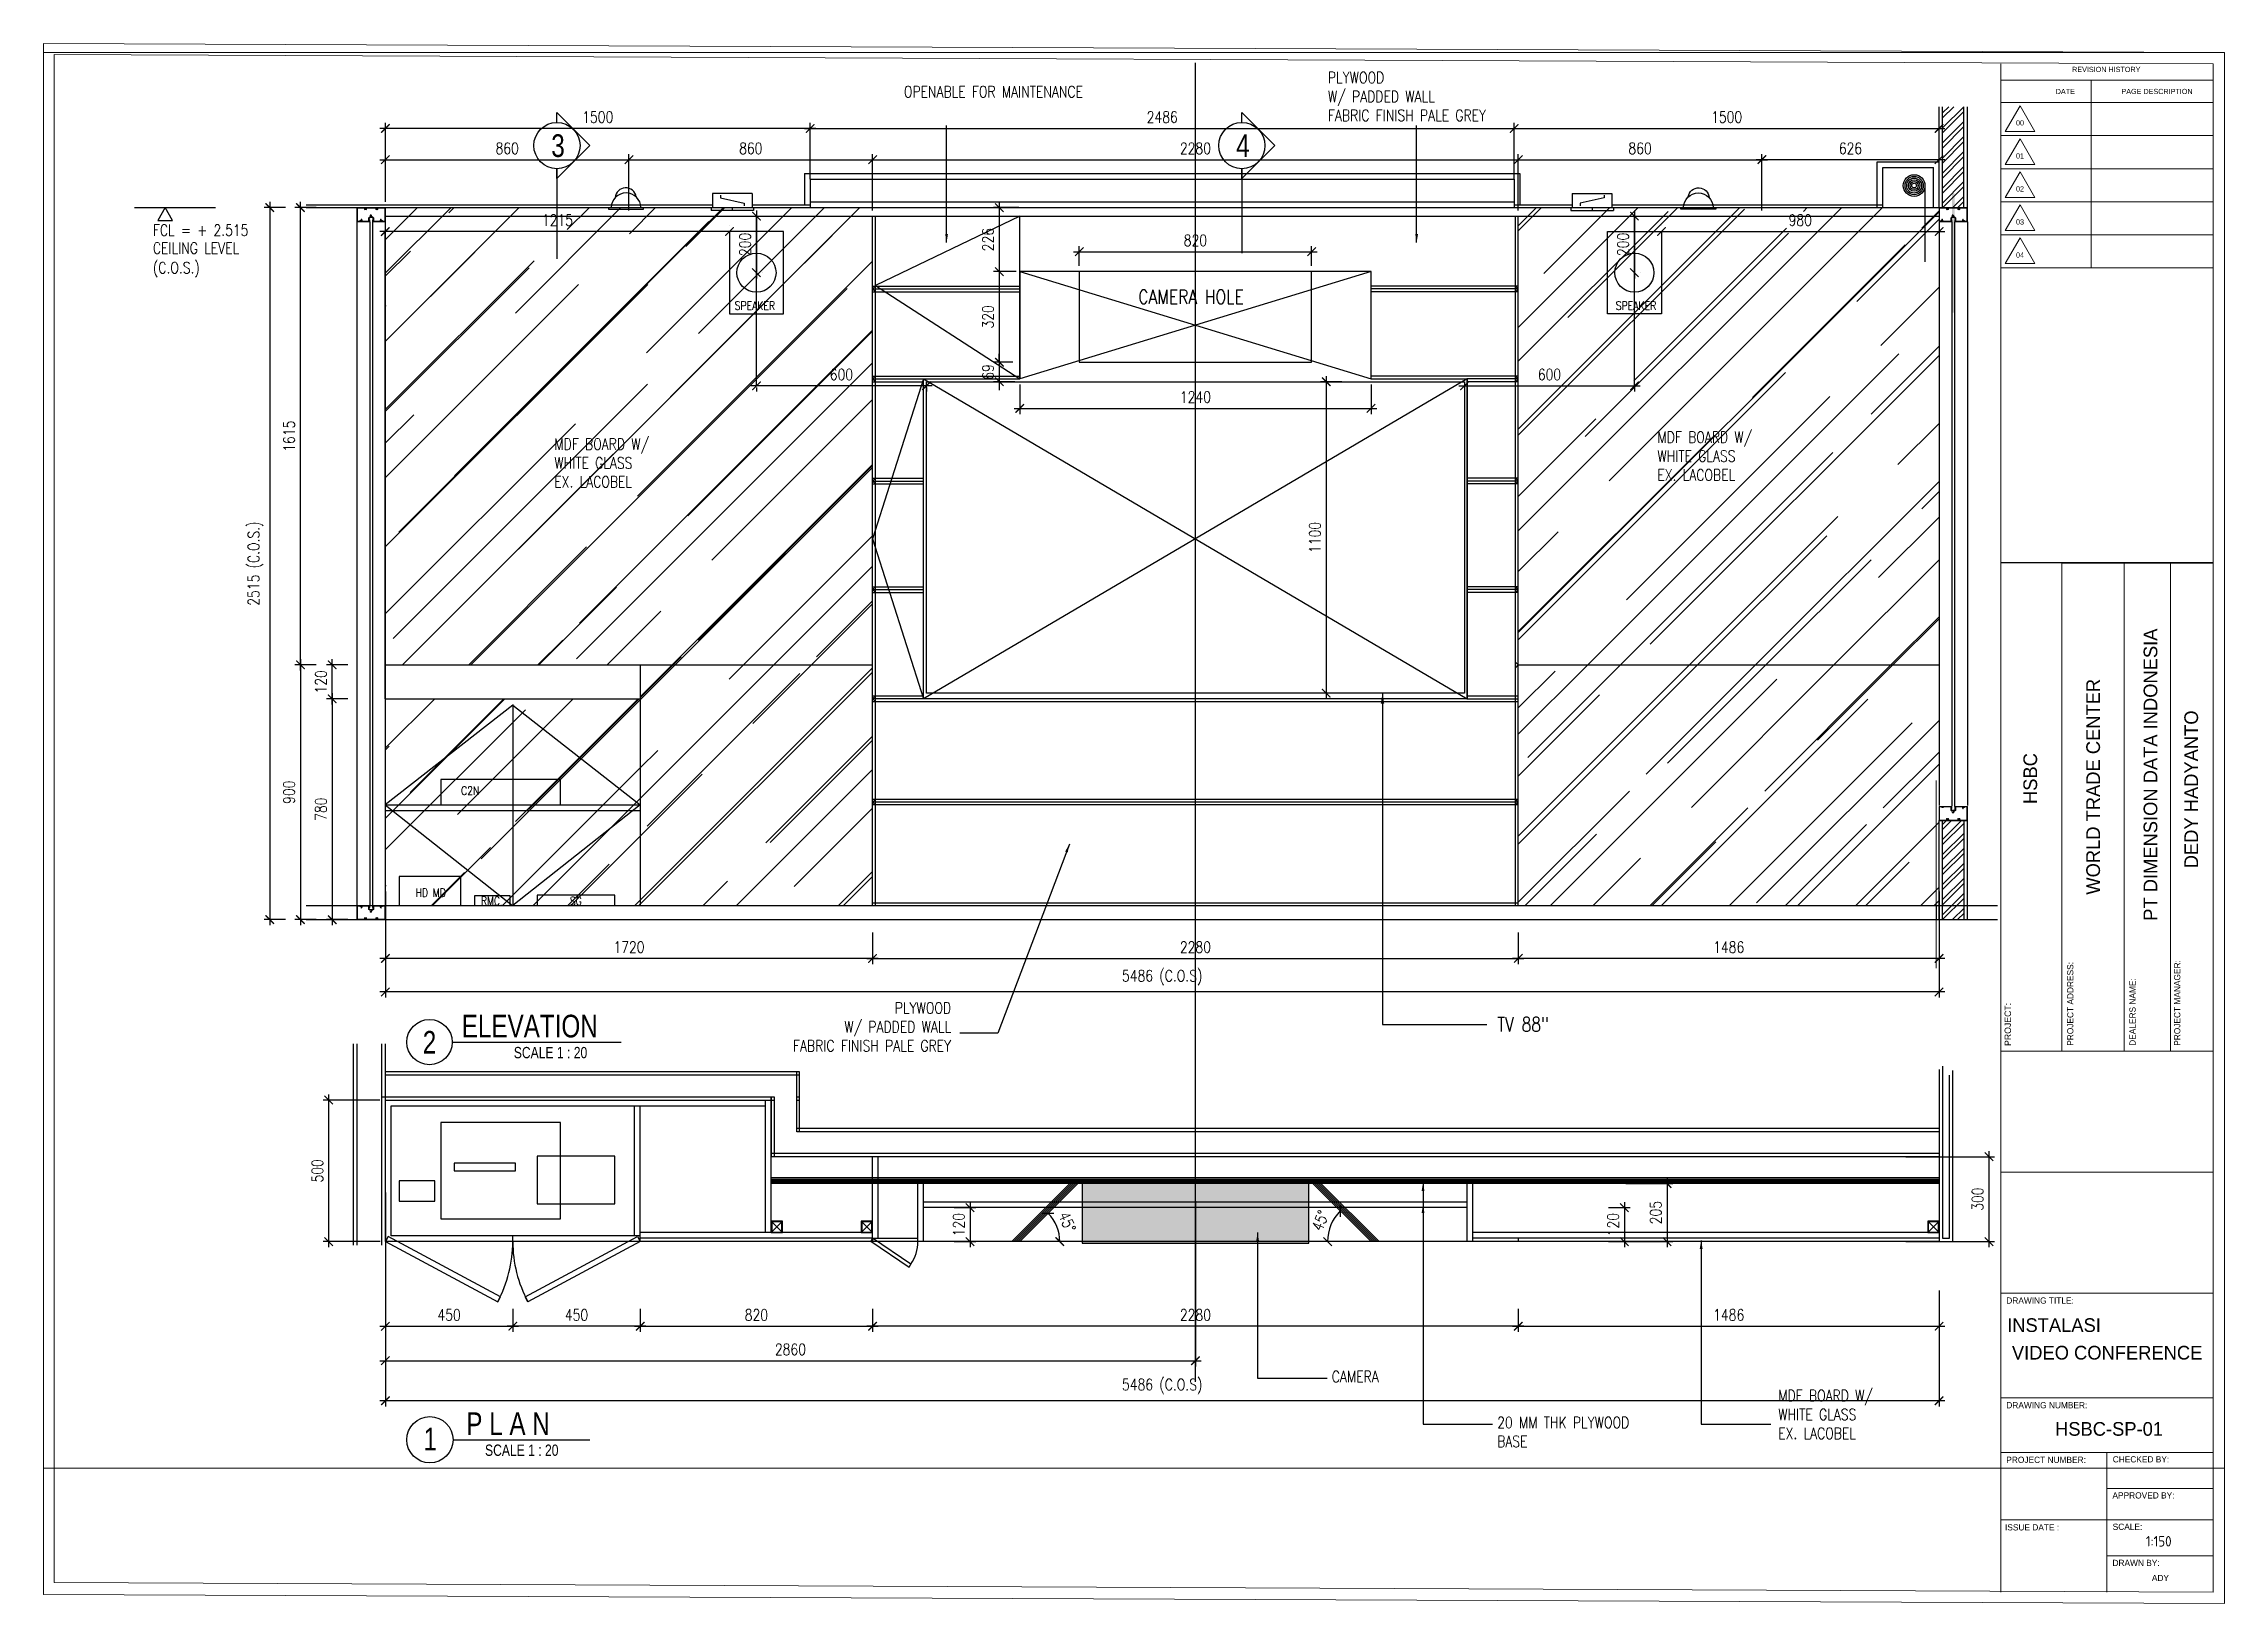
# Paper-space layout 'HSBC-PS-01' of a CAD drawing. Header units: millimetres. Extents: x 0 to 385, y 10 to 286.
# The model-space entities are those that its viewports show. They can reach past a viewport. Long polylines and large blocks are cut down to what shows.
import ezdxf
from ezdxf.enums import TextEntityAlignment as Align

# ---------------------------------------------------------------- set-up
doc = ezdxf.new("R2010")
doc.units = ezdxf.units.MM
doc.header["$LTSCALE"] = 8
doc.header["$MEASUREMENT"] = 0
for name, color, linetype in [('02acp', 2, 'Continuous'), ('03AFP', 3, 'Continuous'), ('07APP', 7, 'Continuous'), ('A-DETL-03', 7, 'Continuous')]:
    doc.layers.add(name, color=color, linetype=linetype)
for name, color, linetype, lineweight in [('A-FURN', 3, 'Continuous', 5), ('Border', 7, 'Continuous', 15), ('FUR', 8, 'Continuous', 5)]:
    doc.layers.add(name, color=color, linetype=linetype, lineweight=lineweight)
doc.styles.add('DIM', font='ROMANS.shx', dxfattribs={"width": 0.8})
doc.styles.add('JDL', font='UNIV.shx', dxfattribs={"width": 0.8})
doc.styles.add('style1', font='isocp.shx', dxfattribs={"height": 1})
doc.styles.add('style2', font='', dxfattribs={"height": 1})
doc.styles.get('style2').set_extended_font_data('@Crestron Unicode')
doc.dimstyles.new('DIM20', dxfattribs={"dimscale": 20, "dimtxt": 2, "dimasz": 1.5, "dimexe": 1, "dimexo": 1, "dimgap": 1, "dimtad": 1, "dimdec": 0, "dimzin": 0, "dimdsep": 46, "dimtxsty": 'DIM', "dimblk1": 'ARCHTICK', "dimblk2": 'ARCHTICK', "dimsah": 1, "dimcen": 0, "dimdle": 1, "dimclrd": 9, "dimclre": 9, "dimclrt": 3, "dimadec": 0, "dimazin": 0, "dimtfac": 0.5, "dimtdec": 0, "dimtix": 1, "dimtmove": 2, "dimatfit": 3, "dimfxl": 1, "dimtolj": 1, "dimtzin": 0, "dimarcsym": 0})
doc.dimstyles.new('DIM25', dxfattribs={"dimscale": 25, "dimtxt": 2, "dimasz": 1.5, "dimexe": 1, "dimexo": 1, "dimgap": 1, "dimtad": 1, "dimdec": 0, "dimzin": 0, "dimdsep": 46, "dimtxsty": 'DIM', "dimblk1": 'ARCHTICK', "dimblk2": 'ARCHTICK', "dimsah": 1, "dimcen": 0, "dimclrd": 9, "dimclre": 9, "dimclrt": 3, "dimadec": 0, "dimazin": 0, "dimtfac": 0.5, "dimtdec": 0, "dimtix": 1, "dimtmove": 2, "dimatfit": 3, "dimfxl": 1, "dimtolj": 1, "dimtzin": 0, "dimarcsym": 0})
pattern_1 = [(45, (0, 0), (215.52615, 574.73639), [3810, -508, 1270, -254]), (45, (149.07, 328.68), (-418.47994, 59.26969), [762, -83.82, 1524, -190.5]), (45, (-62.86, 242.47), (813.611205, 1054.28207), [2032, -355.6, 1016, -254])]

psp = doc.layouts.new('HSBC-PS-01')

# ---------------------------------------------------------------- texts
at = {"layer": 'Border', "color": 7, "style": 'style1'}
psp.add_text('1:150', height=1.848, dxfattribs=at).set_placement((371.13, 20.18))
at = {"layer": 'FUR', "color": 7, "style": 'style2'}
for s, height, p in [('REVISION HISTORY', 0.92, (358.11, 280.57)), ('DRAWING TITLE:', 1.1, (346.5, 63.07)), ('INSTALASI ', 2.42, (346.65, 58.07)), ('DRAWING NUMBER:', 1.1, (346.5, 44.59)), ('PROJECT NUMBER:', 1.1, (346.5, 34.94)), ('CHECKED BY:', 1.1, (365.29, 35.03)), ('APPROVED BY:', 1.1, (365.24, 28.66)), ('ISSUE DATE :', 1.1, (346.27, 23.02)), ('SCALE:', 1.1, (365.28, 23.12)), ('DRAWN BY:', 1.1, (365.24, 16.74))]:
    psp.add_text(s, height=height, dxfattribs=at).set_placement(p)
for s, p in [('DATE', (356.92, 277.14)), ('PAGE DESCRIPTION', (373.11, 277.14)), ('00', (348.92, 271.6)), ('01', (348.92, 265.76)), ('02', (348.92, 259.93)), ('03', (348.92, 254.1)), ('04', (348.92, 248.26))]:
    psp.add_text(s, height=0.92, dxfattribs=at).set_placement(p, align=Align.MIDDLE_CENTER)
for s, p in [('PT DIMENSION DATA INDONESIA', (373.16, 156.49)), ('WORLD TRADE CENTER', (363.04, 154.35)), ('DEDY HADYANTO', (380.35, 153.89)), ('HSBC', (351.94, 155.8))]:
    psp.add_text(s, height=2.42, rotation=90, dxfattribs=at).set_placement(p, align=Align.CENTER)
for s, height, p in [('PROJECT ADDRESS:', 1.1, (358.34, 108.61)), ('PROJECT MANAGER:', 1.1, (377.22, 108.61)), ('DEALERS NAME:', 1.1, (369.33, 108.61)), ('PROJECT:', 1.15, (347.34, 108.58))]:
    psp.add_text(s, height=height, rotation=90, dxfattribs=at).set_placement(p)
for s, height, p in [('VIDEO CONFERENCE', 2.42, (364.3, 53.2)), ('HSBC-SP-01', 2.42, (364.64, 39.74)), ('ADY', 1.1, (373.71, 14.07))]:
    psp.add_text(s, height=height, dxfattribs=at).set_placement(p, align=Align.CENTER)

msp = doc.modelspace()

# ---------------------------------------------------------------- texts
at = {"layer": '03AFP', "style": 'JDL', "width": 0.8}
for s, p in [('3', (619716.8, -355816.5)), ('4', (622134.9, -355816.5)), ('2', (619263, -358982.9))]:
    msp.add_text(s, height=80, dxfattribs=at).set_placement(p, align=Align.MIDDLE)
for s, height, p in [('ELEVATION', 80, (619376.8, -358966.2)), ('SCALE 1 : 20', 40, (619560.7, -359039.9)), ('1', 80, (619241.9, -360424.7)), ('P L A N', 80, (619392.9, -360370.6)), ('SCALE 1 : 20', 40, (619459.1, -360444.2))]:
    msp.add_text(s, height=height, dxfattribs=at).set_placement(p)
at = {"layer": 'A-DETL-03', "style": 'DIM', "width": 0.8}
for s, p in [('FCL = + 2.515', (618286.3, -356135.2)), ('CEILING LEVEL', (618286.3, -356198.3)), ('(C.O.S.)', (618286.3, -356268))]:
    msp.add_text(s, height=40, dxfattribs=at).set_placement(p)
at = {"layer": 'A-FURN', "style": 'DIM'}
for s, insert, char_height, width, attachment_point in [('PLYWOOD\\PW/ PADDED WALL\\PFABRIC FINISH PALE GREY', (622435.3, -355556.2), 40, 679.619, 1), ('OPENABLE FOR MAINTENANCE', (620938.1, -355606.1), 40, 679.619, 1), ('CAMERA HOLE', (621765.7, -356325.3), 50, 1699.048, 1), ('MDF BOARD W/ \\PWHITE GLASS\\PEX. LACOBEL', (619703.8, -356850.7), 40, 1359.238, 1), ('MDF BOARD W/ \\PWHITE GLASS\\PEX. LACOBEL', (623598.7, -356826.4), 40, 1359.238, 1), ('PLYWOOD\\PW/ PADDED WALL\\PFABRIC FINISH PALE GREY', (621104.7, -358842.4), 40, 679.619, 3), ('TV 88"', (623033.3, -358894.9), 50, 1699.048, 1), ('CAMERA', (622448.8, -360144.4), 40, 1699.048, 1), ('MDF BOARD W/ \\PWHITE GLASS\\PEX. LACOBEL', (624025.2, -360211.4), 40, 1699.048, 1), ('20 MM THK PLYWOOD\\PBASE', (623032.8, -360306.4), 40, 1699.048, 1)]:
    msp.add_mtext(s, dxfattribs=dict(at, insert=insert, char_height=char_height, width=width, attachment_point=attachment_point))
at = {"layer": 'A-FURN', "color": 7, "char_height": 30, "style": 'DIM'}
for s, insert, width, attachment_point in [('SPEAKER', (620340.4, -356366.6), 188.18, 1), ('SPEAKER', (623594.5, -356366.6), 188.18, 3), ('C2N', (619374.5, -358079.8), 509.714, 1), ('HD MD', (619213.9, -358440), 509.714, 1), ('RMC', (619444.3, -358469), 509.714, 1), ('SG', (619758.6, -358469.4), 509.714, 1)]:
    msp.add_mtext(s, dxfattribs=dict(at, insert=insert, width=width, attachment_point=attachment_point))

# ---------------------------------------------------------------- blocks, each defined once
blk = doc.blocks.new('_ARCHTICK')
at = {"color": 0, "linetype": 'ByBlock', "const_width": 0.15}
blk.add_lwpolyline([(-0.5, -0.5), (0.5, 0.5)], dxfattribs=at)
blk = doc.blocks.new('*D17')
at = {"layer": '02acp', "color": 9, "lineweight": -2, "transparency": 16777216}
for p, q in [((619107.1, -358451.3), (619107.1, -358825.7)), ((624593.1, -358451.3), (624593.1, -358825.7)), ((624613.1, -358805.7), (619087.1, -358805.7))]:
    blk.add_line(p, q, dxfattribs=at)
at = {"layer": 'Defpoints', "color": 0, "transparency": 16777216}
for p in [(619107.1, -358431.3), (624593.1, -358431.3), (619107.1, -358805.7)]:
    blk.add_point(p, dxfattribs=at)
at = {"layer": '02acp', "color": 9, "lineweight": -2, "transparency": 16777216, "xscale": 30, "yscale": 30, "zscale": 30, "rotation": 180}
blk.add_blockref('_ARCHTICK', (619107.1, -358805.7), dxfattribs=at)
at = {"layer": '02acp', "color": 9, "lineweight": -2, "transparency": 16777216, "xscale": 30, "yscale": 30, "zscale": 30}
blk.add_blockref('_ARCHTICK', (624593.1, -358805.7), dxfattribs=at)
at = {"layer": '02acp', "color": 3, "transparency": 16777216, "insert": (621850.1, -358755.3), "char_height": 40, "attachment_point": 5, "style": 'DIM'}
blk.add_mtext('\\A1;5486 (C.O.S)', dxfattribs=at)
blk = doc.blocks.new('*D18')
at = {"layer": '02acp', "color": 9, "lineweight": -2, "transparency": 16777216}
for p, q in [((618974.7, -357770.4), (618899.5, -357770.4)), ((618919.5, -357750.4), (618919.5, -358570.4)), ((618974.7, -358550.4), (618899.5, -358550.4))]:
    blk.add_line(p, q, dxfattribs=at)
at = {"layer": 'Defpoints', "color": 0, "transparency": 16777216}
for p in [(618994.7, -357770.4), (618919.5, -358550.4), (618994.7, -358550.4)]:
    blk.add_point(p, dxfattribs=at)
at = {"layer": '02acp', "color": 9, "lineweight": -2, "transparency": 16777216, "xscale": 30, "yscale": 30, "zscale": 30}
for p, rotation in [((618919.5, -357770.4), 90), ((618919.5, -358550.4), 270)]:
    blk.add_blockref('_ARCHTICK', p, dxfattribs=dict(at, rotation=rotation))
at = {"layer": '02acp', "color": 3, "transparency": 16777216, "insert": (618879.5, -358160.4), "char_height": 40, "attachment_point": 5, "rotation": 90, "style": 'DIM'}
blk.add_mtext('\\A1;780', dxfattribs=at)
blk = doc.blocks.new('*D19')
at = {"layer": '02acp', "color": 9, "lineweight": -2, "transparency": 16777216}
for p, q in [((618754.4, -356035.4), (618679.2, -356035.4)), ((618699.2, -356015.4), (618699.2, -358570.4)), ((618754.4, -358550.4), (618679.2, -358550.4))]:
    blk.add_line(p, q, dxfattribs=at)
at = {"layer": 'Defpoints', "color": 0, "transparency": 16777216}
for p in [(618774.4, -356035.4), (618699.2, -358550.4), (618774.4, -358550.4)]:
    blk.add_point(p, dxfattribs=at)
at = {"layer": '02acp', "color": 9, "lineweight": -2, "transparency": 16777216, "xscale": 30, "yscale": 30, "zscale": 30}
for p, rotation in [((618699.2, -356035.4), 90), ((618699.2, -358550.4), 270)]:
    blk.add_blockref('_ARCHTICK', p, dxfattribs=dict(at, rotation=rotation))
at = {"layer": '02acp', "color": 3, "transparency": 16777216, "insert": (618648.8, -357292.9), "char_height": 40, "attachment_point": 5, "rotation": 90, "style": 'DIM'}
blk.add_mtext('\\A1;2515 (C.O.S.)', dxfattribs=at)
blk = doc.blocks.new('*D20')
at = {"layer": '02acp', "color": 9, "lineweight": -2, "transparency": 16777216}
for p, q in [((618862.5, -356035.4), (618787.3, -356035.4)), ((618807.3, -357670.4), (618807.3, -356015.4)), ((618862.5, -357650.4), (618787.3, -357650.4))]:
    blk.add_line(p, q, dxfattribs=at)
at = {"layer": 'Defpoints', "color": 0, "transparency": 16777216}
for p in [(618807.3, -356035.4), (618882.5, -356035.4), (618882.5, -357650.4)]:
    blk.add_point(p, dxfattribs=at)
at = {"layer": '02acp', "color": 9, "lineweight": -2, "transparency": 16777216, "xscale": 30, "yscale": 30, "zscale": 30}
for p, rotation in [((618807.3, -356035.4), 90), ((618807.3, -357650.4), 270)]:
    blk.add_blockref('_ARCHTICK', p, dxfattribs=dict(at, rotation=rotation))
at = {"layer": '02acp', "color": 3, "transparency": 16777216, "insert": (618767.3, -356842.9), "char_height": 40, "attachment_point": 5, "rotation": 90, "style": 'DIM'}
blk.add_mtext('\\A1;1615', dxfattribs=at)
blk = doc.blocks.new('*D21')
at = {"layer": '02acp', "color": 9, "lineweight": -2, "transparency": 16777216}
for p, q in [((620607.1, -355935.1), (620607.1, -355735.8)), ((623093.1, -355935.1), (623093.1, -355735.8)), ((620587.1, -355755.8), (623113.1, -355755.8))]:
    blk.add_line(p, q, dxfattribs=at)
at = {"layer": 'Defpoints', "color": 0, "transparency": 16777216}
for p in [(623093.1, -355755.8), (620607.1, -355955.1), (623093.1, -355955.1)]:
    blk.add_point(p, dxfattribs=at)
at = {"layer": '02acp', "color": 9, "lineweight": -2, "transparency": 16777216, "xscale": 30, "yscale": 30, "zscale": 30, "rotation": 180}
blk.add_blockref('_ARCHTICK', (620607.1, -355755.8), dxfattribs=at)
at = {"layer": '02acp', "color": 9, "lineweight": -2, "transparency": 16777216, "xscale": 30, "yscale": 30, "zscale": 30}
blk.add_blockref('_ARCHTICK', (623093.1, -355755.8), dxfattribs=at)
at = {"layer": '02acp', "color": 3, "transparency": 16777216, "insert": (621850.1, -355715.8), "char_height": 40, "attachment_point": 5, "style": 'DIM'}
blk.add_mtext('\\A1;2486', dxfattribs=at)
blk = doc.blocks.new('*D22')
at = {"layer": '02acp', "color": 9, "lineweight": -2, "transparency": 16777216}
for p, q in [((623093.1, -355935.1), (623093.1, -355735.8)), ((624593.1, -355935.1), (624593.1, -355735.8)), ((623073.1, -355755.8), (624613.1, -355755.8))]:
    blk.add_line(p, q, dxfattribs=at)
at = {"layer": 'Defpoints', "color": 0, "transparency": 16777216}
for p in [(624593.1, -355755.8), (623093.1, -355955.1), (624593.1, -355955.1)]:
    blk.add_point(p, dxfattribs=at)
at = {"layer": '02acp', "color": 9, "lineweight": -2, "transparency": 16777216, "xscale": 30, "yscale": 30, "zscale": 30, "rotation": 180}
blk.add_blockref('_ARCHTICK', (623093.1, -355755.8), dxfattribs=at)
at = {"layer": '02acp', "color": 9, "lineweight": -2, "transparency": 16777216, "xscale": 30, "yscale": 30, "zscale": 30}
blk.add_blockref('_ARCHTICK', (624593.1, -355755.8), dxfattribs=at)
at = {"layer": '02acp', "color": 3, "transparency": 16777216, "insert": (623843.1, -355715.8), "char_height": 40, "attachment_point": 5, "style": 'DIM'}
blk.add_mtext('\\A1;1500', dxfattribs=at)
blk = doc.blocks.new('*D23')
at = {"layer": '02acp', "color": 9, "lineweight": -2, "transparency": 16777216}
for p, q in [((619107.1, -355935.1), (619107.1, -355735.8)), ((620607.1, -355935.1), (620607.1, -355735.8)), ((620627.1, -355755.8), (619087.1, -355755.8))]:
    blk.add_line(p, q, dxfattribs=at)
at = {"layer": 'Defpoints', "color": 0, "transparency": 16777216}
for p in [(619107.1, -355755.8), (619107.1, -355955.1), (620607.1, -355955.1)]:
    blk.add_point(p, dxfattribs=at)
at = {"layer": '02acp', "color": 9, "lineweight": -2, "transparency": 16777216, "xscale": 30, "yscale": 30, "zscale": 30, "rotation": 180}
blk.add_blockref('_ARCHTICK', (619107.1, -355755.8), dxfattribs=at)
at = {"layer": '02acp', "color": 9, "lineweight": -2, "transparency": 16777216, "xscale": 30, "yscale": 30, "zscale": 30}
blk.add_blockref('_ARCHTICK', (620607.1, -355755.8), dxfattribs=at)
at = {"layer": '02acp', "color": 3, "transparency": 16777216, "insert": (619857.1, -355715.8), "char_height": 40, "attachment_point": 5, "style": 'DIM'}
blk.add_mtext('\\A1;1500', dxfattribs=at)
blk = doc.blocks.new('*D24')
at = {"layer": '02acp', "color": 9, "lineweight": -2, "transparency": 16777216}
for p, q in [((619087.1, -355866.2), (619987.4, -355866.2)), ((619107.1, -356015.4), (619107.1, -355846.2)), ((619967.4, -356045.4), (619967.4, -355846.2))]:
    blk.add_line(p, q, dxfattribs=at)
at = {"layer": 'Defpoints', "color": 0, "transparency": 16777216}
for p in [(619967.4, -355866.2), (619107.1, -356035.4), (619967.4, -356065.4)]:
    blk.add_point(p, dxfattribs=at)
at = {"layer": '02acp', "color": 9, "lineweight": -2, "transparency": 16777216, "xscale": 30, "yscale": 30, "zscale": 30, "rotation": 180}
blk.add_blockref('_ARCHTICK', (619107.1, -355866.2), dxfattribs=at)
at = {"layer": '02acp', "color": 9, "lineweight": -2, "transparency": 16777216, "xscale": 30, "yscale": 30, "zscale": 30}
blk.add_blockref('_ARCHTICK', (619967.4, -355866.2), dxfattribs=at)
at = {"layer": '02acp', "color": 3, "transparency": 16777216, "insert": (619537.3, -355826.2), "char_height": 40, "attachment_point": 5, "style": 'DIM'}
blk.add_mtext('\\A1;860', dxfattribs=at)
blk = doc.blocks.new('DN')
at = {"layer": '02acp'}
for centre, radius, start, end in [((0, 5), 62.1, 180, 184.61909), ((0, 5), 52.1, 0, 180), ((-1.3, 37.7), 37.2, 8.2572, 176.26881), ((0, 5), 62.1, 355.38091, 0)]:
    blk.add_arc(centre, radius, start, end, dxfattribs=at)
at = {"layer": '03AFP'}
blk.add_line((-61.9, 0), (61.9, 0), dxfattribs=at)
blk = doc.blocks.new('*D25')
at = {"layer": '02acp', "color": 9, "lineweight": -2, "transparency": 16777216}
for p, q in [((624613.1, -355866.2), (623947.4, -355866.2)), ((623967.4, -356045.4), (623967.4, -355846.2)), ((624593.1, -356037.3), (624593.1, -355846.2))]:
    blk.add_line(p, q, dxfattribs=at)
at = {"layer": 'Defpoints', "color": 0, "transparency": 16777216}
for p in [(623967.4, -355866.2), (623967.4, -356065.4), (624593.1, -356057.3)]:
    blk.add_point(p, dxfattribs=at)
at = {"layer": '02acp', "color": 9, "lineweight": -2, "transparency": 16777216, "xscale": 30, "yscale": 30, "zscale": 30, "rotation": 180}
blk.add_blockref('_ARCHTICK', (623967.4, -355866.2), dxfattribs=at)
at = {"layer": '02acp', "color": 9, "lineweight": -2, "transparency": 16777216, "xscale": 30, "yscale": 30, "zscale": 30}
blk.add_blockref('_ARCHTICK', (624593.1, -355866.2), dxfattribs=at)
at = {"layer": '02acp', "color": 3, "transparency": 16777216, "insert": (624280.3, -355826.2), "char_height": 40, "attachment_point": 5, "style": 'DIM'}
blk.add_mtext('\\A1;626', dxfattribs=at)
blk = doc.blocks.new('*D11')
at = {"layer": '02acp', "color": 9, "lineweight": -2, "transparency": 16777216}
for p, q in [((619087.1, -359187.6), (618887.2, -359187.6)), ((618907.2, -359707.6), (618907.2, -359167.6)), ((619088.3, -359687.6), (618887.2, -359687.6))]:
    blk.add_line(p, q, dxfattribs=at)
at = {"layer": 'Defpoints', "color": 0, "transparency": 16777216}
for p in [(618907.2, -359187.6), (619107.1, -359187.6), (619108.3, -359687.6)]:
    blk.add_point(p, dxfattribs=at)
at = {"layer": '02acp', "color": 9, "lineweight": -2, "transparency": 16777216, "xscale": 30, "yscale": 30, "zscale": 30}
for p, rotation in [((618907.2, -359187.6), 90), ((618907.2, -359687.6), 270)]:
    blk.add_blockref('_ARCHTICK', p, dxfattribs=dict(at, rotation=rotation))
at = {"layer": '02acp', "color": 3, "transparency": 16777216, "insert": (618867.2, -359437.6), "char_height": 40, "attachment_point": 5, "rotation": 90, "style": 'DIM'}
blk.add_mtext('\\A1;500', dxfattribs=at)
blk = doc.blocks.new('H')
at = {"layer": '03AFP', "color": 1}
for p, q in [((0, 0), (40, 40)), ((40, 0), (0, 40))]:
    blk.add_line(p, q, dxfattribs=at)
at = {"layer": '03AFP'}
blk.add_lwpolyline([(0, 0), (40, 0), (40, 40), (0, 40)], close=True, dxfattribs=at)
at = {"layer": '03AFP', "color": 1}
blk.add_lwpolyline([(2, 2), (38, 2), (38, 38), (2, 38)], close=True, dxfattribs=at)
blk = doc.blocks.new('*D9')
at = {"layer": '02acp', "color": 9, "lineweight": -2, "transparency": 16777216}
for p, q in [((619107.1, -359513.6), (619107.1, -360128.3)), ((621967.4, -359544.4), (621967.4, -360128.3)), ((619087.1, -360108.3), (621987.4, -360108.3))]:
    blk.add_line(p, q, dxfattribs=at)
at = {"layer": 'Defpoints', "color": 0, "transparency": 16777216}
for p in [(619107.1, -359493.6), (621967.4, -359524.4), (621967.4, -360108.3)]:
    blk.add_point(p, dxfattribs=at)
at = {"layer": '02acp', "color": 9, "lineweight": -2, "transparency": 16777216, "xscale": 30, "yscale": 30, "zscale": 30, "rotation": 180}
blk.add_blockref('_ARCHTICK', (619107.1, -360108.3), dxfattribs=at)
at = {"layer": '02acp', "color": 9, "lineweight": -2, "transparency": 16777216, "xscale": 30, "yscale": 30, "zscale": 30}
blk.add_blockref('_ARCHTICK', (621967.4, -360108.3), dxfattribs=at)
at = {"layer": '02acp', "color": 3, "transparency": 16777216, "insert": (620537.3, -360068.3), "char_height": 40, "attachment_point": 5, "style": 'DIM'}
blk.add_mtext('\\A1;2860', dxfattribs=at)
blk = doc.blocks.new('*D10')
at = {"layer": '02acp', "color": 9, "lineweight": -2, "transparency": 16777216}
for p, q in [((619107.1, -359860.4), (619107.1, -360269.6)), ((624593.1, -359860.4), (624593.1, -360269.6)), ((624613.1, -360249.6), (619087.1, -360249.6))]:
    blk.add_line(p, q, dxfattribs=at)
at = {"layer": 'Defpoints', "color": 0, "transparency": 16777216}
for p in [(619107.1, -359840.4), (624593.1, -359840.4), (619107.1, -360249.6)]:
    blk.add_point(p, dxfattribs=at)
at = {"layer": '02acp', "color": 9, "lineweight": -2, "transparency": 16777216, "xscale": 30, "yscale": 30, "zscale": 30, "rotation": 180}
blk.add_blockref('_ARCHTICK', (619107.1, -360249.6), dxfattribs=at)
at = {"layer": '02acp', "color": 9, "lineweight": -2, "transparency": 16777216, "xscale": 30, "yscale": 30, "zscale": 30}
blk.add_blockref('_ARCHTICK', (624593.1, -360249.6), dxfattribs=at)
at = {"layer": '02acp', "color": 3, "transparency": 16777216, "insert": (621850.1, -360199.1), "char_height": 40, "attachment_point": 5, "style": 'DIM'}
blk.add_mtext('\\A1;5486 (C.O.S)', dxfattribs=at)
blk = doc.blocks.new('*D27')
at = {"layer": '03AFP', "color": 9, "lineweight": -2, "transparency": 16777216}
for p, q in [((621344, -356035.4), (621255, -356035.4)), ((621275, -356015.4), (621275, -356281.4)), ((621334, -356261.4), (621255, -356261.4))]:
    blk.add_line(p, q, dxfattribs=at)
at = {"layer": 'Defpoints', "color": 0, "transparency": 16777216}
for p in [(621364, -356035.4), (621275, -356261.4), (621354, -356261.4)]:
    blk.add_point(p, dxfattribs=at)
at = {"layer": '03AFP', "color": 9, "lineweight": -2, "transparency": 16777216, "xscale": 30, "yscale": 30, "zscale": 30}
for p, rotation in [((621275, -356035.4), 90), ((621275, -356261.4), 270)]:
    blk.add_blockref('_ARCHTICK', p, dxfattribs=dict(at, rotation=rotation))
at = {"layer": '03AFP', "color": 3, "transparency": 16777216, "insert": (621235, -356148.4), "char_height": 40, "attachment_point": 5, "rotation": 90, "style": 'DIM'}
blk.add_mtext('\\A1;226', dxfattribs=at)
blk = doc.blocks.new('*D28')
at = {"layer": '03AFP', "color": 9, "lineweight": -2, "transparency": 16777216}
for p, q in [((621334, -356261.4), (621255, -356261.4)), ((621275, -356241.4), (621275, -356601.4)), ((621323.2, -356581.4), (621255, -356581.4))]:
    blk.add_line(p, q, dxfattribs=at)
at = {"layer": 'Defpoints', "color": 0, "transparency": 16777216}
for p in [(621354, -356261.4), (621275, -356581.4), (621343.2, -356581.4)]:
    blk.add_point(p, dxfattribs=at)
at = {"layer": '03AFP', "color": 9, "lineweight": -2, "transparency": 16777216, "xscale": 30, "yscale": 30, "zscale": 30}
for p, rotation in [((621275, -356261.4), 90), ((621275, -356581.4), 270)]:
    blk.add_blockref('_ARCHTICK', p, dxfattribs=dict(at, rotation=rotation))
at = {"layer": '03AFP', "color": 3, "transparency": 16777216, "insert": (621235, -356421.4), "char_height": 40, "attachment_point": 5, "rotation": 90, "style": 'DIM'}
blk.add_mtext('\\A1;320', dxfattribs=at)
blk = doc.blocks.new('*D29')
at = {"layer": '03AFP', "color": 9, "lineweight": -2, "transparency": 16777216}
for p, q in [((621323.2, -356581.4), (621255, -356581.4)), ((621275, -356581.4), (621275, -356551.4)), ((621275, -356581.4), (621275, -356650.4)), ((621329.7, -356650.4), (621255, -356650.4)), ((621275, -356650.4), (621275, -356680.4))]:
    blk.add_line(p, q, dxfattribs=at)
at = {"layer": 'Defpoints', "color": 0, "transparency": 16777216}
for p in [(621343.2, -356581.4), (621275, -356650.4), (621349.7, -356650.4)]:
    blk.add_point(p, dxfattribs=at)
at = {"layer": '03AFP', "color": 9, "lineweight": -2, "transparency": 16777216, "xscale": 30, "yscale": 30, "zscale": 30}
for p, rotation in [((621275, -356581.4), 270), ((621275, -356650.4), 90)]:
    blk.add_blockref('_ARCHTICK', p, dxfattribs=dict(at, rotation=rotation))
at = {"layer": '03AFP', "color": 3, "transparency": 16777216, "insert": (621235, -356615.9), "char_height": 40, "attachment_point": 5, "rotation": 90, "style": 'DIM'}
blk.add_mtext('\\A1;69', dxfattribs=at)
blk = doc.blocks.new('*D30')
at = {"layer": '03AFP', "color": 9, "lineweight": -2, "transparency": 16777216}
for p, q in [((622483.9, -356650.4), (622409.2, -356650.4)), ((622429.2, -356630.4), (622429.2, -357770.4)), ((622449.2, -357750.4), (622449.2, -357750.4))]:
    blk.add_line(p, q, dxfattribs=at)
at = {"layer": 'Defpoints', "color": 0, "transparency": 16777216}
for p in [(622503.9, -356650.4), (622429.2, -357750.4), (622429.2, -357750.4)]:
    blk.add_point(p, dxfattribs=at)
at = {"layer": '03AFP', "color": 9, "lineweight": -2, "transparency": 16777216, "xscale": 30, "yscale": 30, "zscale": 30}
for p, rotation in [((622429.2, -356650.4), 90), ((622429.2, -357750.4), 270)]:
    blk.add_blockref('_ARCHTICK', p, dxfattribs=dict(at, rotation=rotation))
at = {"layer": '03AFP', "color": 3, "transparency": 16777216, "insert": (622389.2, -357200.4), "char_height": 40, "attachment_point": 5, "rotation": 90, "style": 'DIM'}
blk.add_mtext('\\A1;1100', dxfattribs=at)
blk = doc.blocks.new('*D31')
at = {"layer": '03AFP', "color": 9, "lineweight": -2, "transparency": 16777216}
for p, q in [((621537.4, -356191.2), (622397.4, -356191.2)), ((621557.4, -356241.4), (621557.4, -356171.2)), ((622377.4, -356241.4), (622377.4, -356171.2))]:
    blk.add_line(p, q, dxfattribs=at)
at = {"layer": 'Defpoints', "color": 0, "transparency": 16777216}
for p in [(622377.4, -356191.2), (621557.4, -356261.4), (622377.4, -356261.4)]:
    blk.add_point(p, dxfattribs=at)
at = {"layer": '03AFP', "color": 9, "lineweight": -2, "transparency": 16777216, "xscale": 30, "yscale": 30, "zscale": 30, "rotation": 180}
blk.add_blockref('_ARCHTICK', (621557.4, -356191.2), dxfattribs=at)
at = {"layer": '03AFP', "color": 9, "lineweight": -2, "transparency": 16777216, "xscale": 30, "yscale": 30, "zscale": 30}
blk.add_blockref('_ARCHTICK', (622377.4, -356191.2), dxfattribs=at)
at = {"layer": '03AFP', "color": 3, "transparency": 16777216, "insert": (621967.4, -356151.2), "char_height": 40, "attachment_point": 5, "style": 'DIM'}
blk.add_mtext('\\A1;820', dxfattribs=at)
blk = doc.blocks.new('*D32')
at = {"layer": '03AFP', "color": 9, "lineweight": -2, "transparency": 16777216}
for p, q in [((624475.9, -359387.6), (624789.3, -359387.6)), ((624769.3, -359367.6), (624769.3, -359707.6)), ((624475.9, -359687.6), (624789.3, -359687.6))]:
    blk.add_line(p, q, dxfattribs=at)
at = {"layer": 'Defpoints', "color": 0, "transparency": 16777216}
for p in [(624455.9, -359387.6), (624455.9, -359687.6), (624769.3, -359687.6)]:
    blk.add_point(p, dxfattribs=at)
at = {"layer": '03AFP', "color": 9, "lineweight": -2, "transparency": 16777216, "xscale": 30, "yscale": 30, "zscale": 30}
for p, rotation in [((624769.3, -359387.6), 90), ((624769.3, -359687.6), 270)]:
    blk.add_blockref('_ARCHTICK', p, dxfattribs=dict(at, rotation=rotation))
at = {"layer": '03AFP', "color": 3, "transparency": 16777216, "insert": (624729.3, -359537.6), "char_height": 40, "attachment_point": 5, "rotation": 90, "style": 'DIM'}
blk.add_mtext('\\A1;300', dxfattribs=at)
blk = doc.blocks.new('*D34')
at = {"layer": '03AFP', "color": 9, "lineweight": -2, "transparency": 16777216}
for p, q in [((621347.4, -356660.4), (621347.4, -356764.5)), ((622587.4, -356660.4), (622587.4, -356764.5)), ((621327.4, -356744.5), (622607.4, -356744.5))]:
    blk.add_line(p, q, dxfattribs=at)
at = {"layer": 'Defpoints', "color": 0, "transparency": 16777216}
for p in [(621347.4, -356640.4), (622587.4, -356640.4), (622587.4, -356744.5)]:
    blk.add_point(p, dxfattribs=at)
at = {"layer": '03AFP', "color": 9, "lineweight": -2, "transparency": 16777216, "xscale": 30, "yscale": 30, "zscale": 30, "rotation": 180}
blk.add_blockref('_ARCHTICK', (621347.4, -356744.5), dxfattribs=at)
at = {"layer": '03AFP', "color": 9, "lineweight": -2, "transparency": 16777216, "xscale": 30, "yscale": 30, "zscale": 30}
blk.add_blockref('_ARCHTICK', (622587.4, -356744.5), dxfattribs=at)
at = {"layer": '03AFP', "color": 3, "transparency": 16777216, "insert": (621967.4, -356704.5), "char_height": 40, "attachment_point": 5, "style": 'DIM'}
blk.add_mtext('\\A1;1240', dxfattribs=at)
blk = doc.blocks.new('*D35')
at = {"layer": 'Defpoints', "color": 9, "lineweight": -2, "transparency": 16777216}
for p, q in [((623087.4, -355866.2), (623987.4, -355866.2)), ((623107.4, -356045.4), (623107.4, -355846.2)), ((623967.4, -356045.4), (623967.4, -355846.2))]:
    blk.add_line(p, q, dxfattribs=at)
at = {"layer": 'Defpoints', "color": 0, "transparency": 16777216}
for p in [(623967.4, -355866.2), (623107.4, -356065.4), (623967.4, -356065.4)]:
    blk.add_point(p, dxfattribs=at)
at = {"layer": 'Defpoints', "color": 9, "lineweight": -2, "transparency": 16777216, "xscale": 30, "yscale": 30, "zscale": 30, "rotation": 180}
blk.add_blockref('_ARCHTICK', (623107.4, -355866.2), dxfattribs=at)
at = {"layer": 'Defpoints', "color": 9, "lineweight": -2, "transparency": 16777216, "xscale": 30, "yscale": 30, "zscale": 30}
blk.add_blockref('_ARCHTICK', (623967.4, -355866.2), dxfattribs=at)
at = {"layer": 'Defpoints', "color": 3, "transparency": 16777216, "insert": (623537.4, -355826.2), "char_height": 40, "attachment_point": 5, "style": 'DIM'}
blk.add_mtext('\\A1;860', dxfattribs=at)
blk = doc.blocks.new('*D36')
at = {"layer": 'Defpoints', "color": 9, "lineweight": -2, "transparency": 16777216}
for p, q in [((619947.4, -355866.2), (620847.4, -355866.2)), ((619967.4, -356045.4), (619967.4, -355846.2)), ((620827.4, -356045.4), (620827.4, -355846.2))]:
    blk.add_line(p, q, dxfattribs=at)
at = {"layer": 'Defpoints', "color": 0, "transparency": 16777216}
for p in [(620827.4, -355866.2), (619967.4, -356065.4), (620827.4, -356065.4)]:
    blk.add_point(p, dxfattribs=at)
at = {"layer": 'Defpoints', "color": 9, "lineweight": -2, "transparency": 16777216, "xscale": 30, "yscale": 30, "zscale": 30, "rotation": 180}
blk.add_blockref('_ARCHTICK', (619967.4, -355866.2), dxfattribs=at)
at = {"layer": 'Defpoints', "color": 9, "lineweight": -2, "transparency": 16777216, "xscale": 30, "yscale": 30, "zscale": 30}
blk.add_blockref('_ARCHTICK', (620827.4, -355866.2), dxfattribs=at)
at = {"layer": 'Defpoints', "color": 3, "transparency": 16777216, "insert": (620397.4, -355826.2), "char_height": 40, "attachment_point": 5, "style": 'DIM'}
blk.add_mtext('\\A1;860', dxfattribs=at)
blk = doc.blocks.new('*D38')
at = {"layer": 'Defpoints', "color": 9, "lineweight": -2, "transparency": 16777216}
for p, q in [((623425.5, -359567.6), (623501.9, -359567.6)), ((623481.9, -359547.6), (623481.9, -359707.6)), ((623425.5, -359687.6), (623501.9, -359687.6))]:
    blk.add_line(p, q, dxfattribs=at)
at = {"layer": 'Defpoints', "color": 0, "transparency": 16777216}
for p in [(623405.5, -359567.6), (623405.5, -359687.6), (623481.9, -359687.6)]:
    blk.add_point(p, dxfattribs=at)
at = {"layer": 'Defpoints', "color": 9, "lineweight": -2, "transparency": 16777216, "xscale": 30, "yscale": 30, "zscale": 30}
for p, rotation in [((623481.9, -359567.6), 90), ((623481.9, -359687.6), 270)]:
    blk.add_blockref('_ARCHTICK', p, dxfattribs=dict(at, rotation=rotation))
at = {"layer": 'Defpoints', "color": 3, "transparency": 16777216, "insert": (623441.9, -359627.6), "char_height": 40, "attachment_point": 5, "rotation": 90, "style": 'DIM'}
blk.add_mtext('\\A1;120', dxfattribs=at)
blk = doc.blocks.new('*D39')
at = {"layer": 'Defpoints', "color": 9, "lineweight": -2, "transparency": 16777216}
for p, q in [((623486.7, -359482.6), (623652.6, -359482.6)), ((623632.6, -359462.6), (623632.6, -359707.6)), ((623485.1, -359687.6), (623652.6, -359687.6))]:
    blk.add_line(p, q, dxfattribs=at)
at = {"layer": 'Defpoints', "color": 0, "transparency": 16777216}
for p in [(623466.7, -359482.6), (623465.1, -359687.6), (623632.6, -359687.6)]:
    blk.add_point(p, dxfattribs=at)
at = {"layer": 'Defpoints', "color": 9, "lineweight": -2, "transparency": 16777216, "xscale": 30, "yscale": 30, "zscale": 30}
for p, rotation in [((623632.6, -359482.6), 90), ((623632.6, -359687.6), 270)]:
    blk.add_blockref('_ARCHTICK', p, dxfattribs=dict(at, rotation=rotation))
at = {"layer": 'Defpoints', "color": 3, "transparency": 16777216, "insert": (623592.6, -359585.1), "char_height": 40, "attachment_point": 5, "rotation": 90, "style": 'DIM'}
blk.add_mtext('\\A1;205', dxfattribs=at)
blk = doc.blocks.new('*D41')
at = {"layer": 'Defpoints', "color": 9, "lineweight": -2, "transparency": 16777216}
for p, q in [((620807.4, -355866.2), (623127.4, -355866.2)), ((620827.4, -356045.4), (620827.4, -355846.2)), ((623107.4, -356045.4), (623107.4, -355846.2))]:
    blk.add_line(p, q, dxfattribs=at)
at = {"layer": 'Defpoints', "color": 0, "transparency": 16777216}
for p in [(623107.4, -355866.2), (620827.4, -356065.4), (623107.4, -356065.4)]:
    blk.add_point(p, dxfattribs=at)
at = {"layer": 'Defpoints', "color": 9, "lineweight": -2, "transparency": 16777216, "xscale": 30, "yscale": 30, "zscale": 30, "rotation": 180}
blk.add_blockref('_ARCHTICK', (620827.4, -355866.2), dxfattribs=at)
at = {"layer": 'Defpoints', "color": 9, "lineweight": -2, "transparency": 16777216, "xscale": 30, "yscale": 30, "zscale": 30}
blk.add_blockref('_ARCHTICK', (623107.4, -355866.2), dxfattribs=at)
at = {"layer": 'Defpoints', "color": 3, "transparency": 16777216, "insert": (621967.4, -355826.2), "char_height": 40, "attachment_point": 5, "style": 'DIM'}
blk.add_mtext('\\A1;2280', dxfattribs=at)
blk = doc.blocks.new('*D42')
at = {"layer": '02acp', "color": 9, "lineweight": -2, "transparency": 16777216}
for p, q in [((619107.1, -358595.6), (619107.1, -358707.4)), ((620827.4, -358595.6), (620827.4, -358707.4)), ((620847.4, -358687.4), (619087.1, -358687.4))]:
    blk.add_line(p, q, dxfattribs=at)
at = {"layer": 'Defpoints', "color": 0, "transparency": 16777216}
for p in [(619107.1, -358575.6), (620827.4, -358575.6), (619107.1, -358687.4)]:
    blk.add_point(p, dxfattribs=at)
at = {"layer": '02acp', "color": 9, "lineweight": -2, "transparency": 16777216, "xscale": 30, "yscale": 30, "zscale": 30, "rotation": 180}
blk.add_blockref('_ARCHTICK', (619107.1, -358687.4), dxfattribs=at)
at = {"layer": '02acp', "color": 9, "lineweight": -2, "transparency": 16777216, "xscale": 30, "yscale": 30, "zscale": 30}
blk.add_blockref('_ARCHTICK', (620827.4, -358687.4), dxfattribs=at)
at = {"layer": '02acp', "color": 3, "transparency": 16777216, "insert": (619967.3, -358647.4), "char_height": 40, "attachment_point": 5, "style": 'DIM'}
blk.add_mtext('\\A1;1720', dxfattribs=at)
blk = doc.blocks.new('*D43')
at = {"layer": '02acp', "color": 9, "lineweight": -2, "transparency": 16777216}
for p, q in [((620827.4, -358595.6), (620827.4, -358707.4)), ((623107.4, -358595.6), (623107.4, -358707.4)), ((620807.4, -358687.4), (623127.4, -358687.4))]:
    blk.add_line(p, q, dxfattribs=at)
at = {"layer": 'Defpoints', "color": 0, "transparency": 16777216}
for p in [(620827.4, -358575.6), (623107.4, -358575.6), (623107.4, -358687.4)]:
    blk.add_point(p, dxfattribs=at)
at = {"layer": '02acp', "color": 9, "lineweight": -2, "transparency": 16777216, "xscale": 30, "yscale": 30, "zscale": 30, "rotation": 180}
blk.add_blockref('_ARCHTICK', (620827.4, -358687.4), dxfattribs=at)
at = {"layer": '02acp', "color": 9, "lineweight": -2, "transparency": 16777216, "xscale": 30, "yscale": 30, "zscale": 30}
blk.add_blockref('_ARCHTICK', (623107.4, -358687.4), dxfattribs=at)
at = {"layer": '02acp', "color": 3, "transparency": 16777216, "insert": (621967.4, -358647.4), "char_height": 40, "attachment_point": 5, "style": 'DIM'}
blk.add_mtext('\\A1;2280', dxfattribs=at)
blk = doc.blocks.new('*D44')
at = {"layer": '02acp', "color": 9, "lineweight": -2, "transparency": 16777216}
for p, q in [((623107.4, -358595.6), (623107.4, -358707.4)), ((624593.1, -358595.6), (624593.1, -358707.4)), ((624613.1, -358687.4), (623087.4, -358687.4))]:
    blk.add_line(p, q, dxfattribs=at)
at = {"layer": 'Defpoints', "color": 0, "transparency": 16777216}
for p in [(623107.4, -358575.6), (624593.1, -358575.6), (623107.4, -358687.4)]:
    blk.add_point(p, dxfattribs=at)
at = {"layer": '02acp', "color": 9, "lineweight": -2, "transparency": 16777216, "xscale": 30, "yscale": 30, "zscale": 30, "rotation": 180}
blk.add_blockref('_ARCHTICK', (623107.4, -358687.4), dxfattribs=at)
at = {"layer": '02acp', "color": 9, "lineweight": -2, "transparency": 16777216, "xscale": 30, "yscale": 30, "zscale": 30}
blk.add_blockref('_ARCHTICK', (624593.1, -358687.4), dxfattribs=at)
at = {"layer": '02acp', "color": 3, "transparency": 16777216, "insert": (623850.3, -358647.4), "char_height": 40, "attachment_point": 5, "style": 'DIM'}
blk.add_mtext('\\A1;1486', dxfattribs=at)
blk = doc.blocks.new('*D45')
at = {"layer": '02acp', "color": 9, "lineweight": -2, "transparency": 16777216}
for p, q in [((618974.7, -357650.4), (618899.5, -357650.4)), ((618919.5, -357790.4), (618919.5, -357630.4)), ((618974.7, -357770.4), (618899.5, -357770.4))]:
    blk.add_line(p, q, dxfattribs=at)
at = {"layer": 'Defpoints', "color": 0, "transparency": 16777216}
for p in [(618919.5, -357650.4), (618994.7, -357650.4), (618994.7, -357770.4)]:
    blk.add_point(p, dxfattribs=at)
at = {"layer": '02acp', "color": 9, "lineweight": -2, "transparency": 16777216, "xscale": 30, "yscale": 30, "zscale": 30}
for p, rotation in [((618919.5, -357650.4), 90), ((618919.5, -357770.4), 270)]:
    blk.add_blockref('_ARCHTICK', p, dxfattribs=dict(at, rotation=rotation))
at = {"layer": '02acp', "color": 3, "transparency": 16777216, "insert": (618879.5, -357710.4), "char_height": 40, "attachment_point": 5, "rotation": 90, "style": 'DIM'}
blk.add_mtext('\\A1;120', dxfattribs=at)
blk = doc.blocks.new('*D46')
at = {"layer": '02acp', "color": 9, "lineweight": -2, "transparency": 16777216}
for p, q in [((618862.5, -357650.4), (618787.3, -357650.4)), ((618807.3, -357630.4), (618807.3, -358570.4)), ((618862.5, -358550.4), (618787.3, -358550.4))]:
    blk.add_line(p, q, dxfattribs=at)
at = {"layer": 'Defpoints', "color": 0, "transparency": 16777216}
for p in [(618882.5, -357650.4), (618807.3, -358550.4), (618882.5, -358550.4)]:
    blk.add_point(p, dxfattribs=at)
at = {"layer": '02acp', "color": 9, "lineweight": -2, "transparency": 16777216, "xscale": 30, "yscale": 30, "zscale": 30}
for p, rotation in [((618807.3, -357650.4), 90), ((618807.3, -358550.4), 270)]:
    blk.add_blockref('_ARCHTICK', p, dxfattribs=dict(at, rotation=rotation))
at = {"layer": '02acp', "color": 3, "transparency": 16777216, "insert": (618767.3, -358100.4), "char_height": 40, "attachment_point": 5, "rotation": 90, "style": 'DIM'}
blk.add_mtext('\\A1;900', dxfattribs=at)
blk = doc.blocks.new('*D47')
at = {"layer": '02acp', "color": 9, "lineweight": -2, "transparency": 16777216}
for p, q in [((619557.1, -359925.3), (619557.1, -360006.4)), ((620007.1, -359925.3), (620007.1, -360006.4)), ((620027.1, -359986.4), (619537.1, -359986.4))]:
    blk.add_line(p, q, dxfattribs=at)
at = {"layer": 'Defpoints', "color": 0, "transparency": 16777216}
for p in [(619557.1, -359905.3), (620007.1, -359905.3), (619557.1, -359986.4)]:
    blk.add_point(p, dxfattribs=at)
at = {"layer": '02acp', "color": 9, "lineweight": -2, "transparency": 16777216, "xscale": 30, "yscale": 30, "zscale": 30, "rotation": 180}
blk.add_blockref('_ARCHTICK', (619557.1, -359986.4), dxfattribs=at)
at = {"layer": '02acp', "color": 9, "lineweight": -2, "transparency": 16777216, "xscale": 30, "yscale": 30, "zscale": 30}
blk.add_blockref('_ARCHTICK', (620007.1, -359986.4), dxfattribs=at)
at = {"layer": '02acp', "color": 3, "transparency": 16777216, "insert": (619782.1, -359946.4), "char_height": 40, "attachment_point": 5, "style": 'DIM'}
blk.add_mtext('\\A1;450', dxfattribs=at)
blk = doc.blocks.new('*D48')
at = {"layer": '02acp', "color": 9, "lineweight": -2, "transparency": 16777216}
for p, q in [((619107.1, -359925.3), (619107.1, -360006.4)), ((619557.1, -359925.3), (619557.1, -360006.4)), ((619087.1, -359986.4), (619577.1, -359986.4))]:
    blk.add_line(p, q, dxfattribs=at)
at = {"layer": 'Defpoints', "color": 0, "transparency": 16777216}
for p in [(619107.1, -359905.3), (619557.1, -359905.3), (619557.1, -359986.4)]:
    blk.add_point(p, dxfattribs=at)
at = {"layer": '02acp', "color": 9, "lineweight": -2, "transparency": 16777216, "xscale": 30, "yscale": 30, "zscale": 30, "rotation": 180}
blk.add_blockref('_ARCHTICK', (619107.1, -359986.4), dxfattribs=at)
at = {"layer": '02acp', "color": 9, "lineweight": -2, "transparency": 16777216, "xscale": 30, "yscale": 30, "zscale": 30}
blk.add_blockref('_ARCHTICK', (619557.1, -359986.4), dxfattribs=at)
at = {"layer": '02acp', "color": 3, "transparency": 16777216, "insert": (619332.1, -359946.4), "char_height": 40, "attachment_point": 5, "style": 'DIM'}
blk.add_mtext('\\A1;450', dxfattribs=at)
blk = doc.blocks.new('*D49')
at = {"layer": '02acp', "color": 9, "lineweight": -2, "transparency": 16777216}
for p, q in [((620007.1, -359925.3), (620007.1, -360006.4)), ((620827.4, -359925.3), (620827.4, -360006.4)), ((619987.1, -359986.4), (620847.4, -359986.4))]:
    blk.add_line(p, q, dxfattribs=at)
at = {"layer": 'Defpoints', "color": 0, "transparency": 16777216}
for p in [(620007.1, -359905.3), (620827.4, -359905.3), (620827.4, -359986.4)]:
    blk.add_point(p, dxfattribs=at)
at = {"layer": '02acp', "color": 9, "lineweight": -2, "transparency": 16777216, "xscale": 30, "yscale": 30, "zscale": 30, "rotation": 180}
blk.add_blockref('_ARCHTICK', (620007.1, -359986.4), dxfattribs=at)
at = {"layer": '02acp', "color": 9, "lineweight": -2, "transparency": 16777216, "xscale": 30, "yscale": 30, "zscale": 30}
blk.add_blockref('_ARCHTICK', (620827.4, -359986.4), dxfattribs=at)
at = {"layer": '02acp', "color": 3, "transparency": 16777216, "insert": (620417.3, -359946.4), "char_height": 40, "attachment_point": 5, "style": 'DIM'}
blk.add_mtext('\\A1;820', dxfattribs=at)
blk = doc.blocks.new('*D50')
at = {"layer": '02acp', "color": 9, "lineweight": -2, "transparency": 16777216}
for p, q in [((620827.4, -359925.3), (620827.4, -360006.4)), ((623107.4, -359925.3), (623107.4, -360006.4)), ((623127.4, -359986.4), (620807.4, -359986.4))]:
    blk.add_line(p, q, dxfattribs=at)
at = {"layer": 'Defpoints', "color": 0, "transparency": 16777216}
for p in [(620827.4, -359905.3), (623107.4, -359905.3), (620827.4, -359986.4)]:
    blk.add_point(p, dxfattribs=at)
at = {"layer": '02acp', "color": 9, "lineweight": -2, "transparency": 16777216, "xscale": 30, "yscale": 30, "zscale": 30, "rotation": 180}
blk.add_blockref('_ARCHTICK', (620827.4, -359986.4), dxfattribs=at)
at = {"layer": '02acp', "color": 9, "lineweight": -2, "transparency": 16777216, "xscale": 30, "yscale": 30, "zscale": 30}
blk.add_blockref('_ARCHTICK', (623107.4, -359986.4), dxfattribs=at)
at = {"layer": '02acp', "color": 3, "transparency": 16777216, "insert": (621967.4, -359946.4), "char_height": 40, "attachment_point": 5, "style": 'DIM'}
blk.add_mtext('\\A1;2280', dxfattribs=at)
blk = doc.blocks.new('*D51')
at = {"layer": '02acp', "color": 9, "lineweight": -2, "transparency": 16777216}
for p, q in [((623107.4, -359925.3), (623107.4, -360006.4)), ((624593.1, -359925.3), (624593.1, -360006.4)), ((623087.4, -359986.4), (624613.1, -359986.4))]:
    blk.add_line(p, q, dxfattribs=at)
at = {"layer": 'Defpoints', "color": 0, "transparency": 16777216}
for p in [(623107.4, -359905.3), (624593.1, -359905.3), (624593.1, -359986.4)]:
    blk.add_point(p, dxfattribs=at)
at = {"layer": '02acp', "color": 9, "lineweight": -2, "transparency": 16777216, "xscale": 30, "yscale": 30, "zscale": 30, "rotation": 180}
blk.add_blockref('_ARCHTICK', (623107.4, -359986.4), dxfattribs=at)
at = {"layer": '02acp', "color": 9, "lineweight": -2, "transparency": 16777216, "xscale": 30, "yscale": 30, "zscale": 30}
blk.add_blockref('_ARCHTICK', (624593.1, -359986.4), dxfattribs=at)
at = {"layer": '02acp', "color": 3, "transparency": 16777216, "insert": (623850.3, -359946.4), "char_height": 40, "attachment_point": 5, "style": 'DIM'}
blk.add_mtext('\\A1;1486', dxfattribs=at)
blk = doc.blocks.new('*D59')
at = {"layer": 'Defpoints', "color": 9, "lineweight": -2, "transparency": 16777216}
for p, q in [((621115.1, -359567.6), (621191.5, -359567.6)), ((621171.5, -359547.6), (621171.5, -359707.6)), ((621115.1, -359687.6), (621191.5, -359687.6))]:
    blk.add_line(p, q, dxfattribs=at)
at = {"layer": 'Defpoints', "color": 0, "transparency": 16777216}
for p in [(621095.1, -359567.6), (621095.1, -359687.6), (621171.5, -359687.6)]:
    blk.add_point(p, dxfattribs=at)
at = {"layer": 'Defpoints', "color": 9, "lineweight": -2, "transparency": 16777216, "xscale": 30, "yscale": 30, "zscale": 30}
for p, rotation in [((621171.5, -359567.6), 90), ((621171.5, -359687.6), 270)]:
    blk.add_blockref('_ARCHTICK', p, dxfattribs=dict(at, rotation=rotation))
at = {"layer": 'Defpoints', "color": 3, "transparency": 16777216, "insert": (621131.5, -359627.6), "char_height": 40, "attachment_point": 5, "rotation": 90, "style": 'DIM'}
blk.add_mtext('\\A1;120', dxfattribs=at)
blk = doc.blocks.new('*D62')
at = {"layer": '03AFP', "color": 9, "lineweight": -2, "transparency": 16777216}
blk.add_arc((621347.4, -359687.6), 141.2, 360, 45, dxfattribs=at)
at = {"layer": 'Defpoints', "color": 0, "transparency": 16777216}
for p in [(621552.4, -359482.6), (621483.8, -359651.1), (620469.5, -359687.6), (621347.4, -359687.6), (624593.1, -359687.6)]:
    blk.add_point(p, dxfattribs=at)
at = {"layer": '03AFP', "color": 9, "lineweight": -2, "transparency": 16777216, "xscale": 30, "yscale": 30, "zscale": 30}
for p, rotation in [((621447.3, -359587.8), 135.0000000000059), ((621488.6, -359687.6), 269.9999999999996)]:
    blk.add_blockref('_ARCHTICK', p, dxfattribs=dict(at, rotation=rotation))
at = {"layer": '03AFP', "color": 3, "transparency": 16777216, "insert": (621514.8, -359618.3), "char_height": 40, "attachment_point": 5, "rotation": 292.5, "style": 'DIM'}
blk.add_mtext('\\A1;45°', dxfattribs=at)
blk = doc.blocks.new('*D63')
at = {"layer": '03AFP', "color": 9, "lineweight": -2, "transparency": 16777216}
blk.add_arc((622587.4, -359687.6), 153.6, 135, 180, dxfattribs=at)
at = {"layer": 'Defpoints', "color": 0, "transparency": 16777216}
for p in [(622382.4, -359482.6), (622454.5, -359610.8), (620469.5, -359687.6), (622587.4, -359687.6), (624593.1, -359687.6)]:
    blk.add_point(p, dxfattribs=at)
at = {"layer": '03AFP', "color": 9, "lineweight": -2, "transparency": 16777216, "xscale": 30, "yscale": 30, "zscale": 30}
for p, rotation in [((622478.9, -359579), 45.00000000002878), ((622433.9, -359687.6), 270)]:
    blk.add_blockref('_ARCHTICK', p, dxfattribs=dict(at, rotation=rotation))
at = {"layer": '03AFP', "color": 3, "transparency": 16777216, "insert": (622408.6, -359613.5), "char_height": 40, "attachment_point": 5, "rotation": 67.5, "style": 'DIM'}
blk.add_mtext('\\A1;45°', dxfattribs=at)
blk = doc.blocks.new('*D72')
at = {"layer": '03AFP', "color": 9, "lineweight": -2, "transparency": 16777216}
for p, q in [((621037.4, -356664.9), (620397.4, -356664.9)), ((620417.4, -356670.4), (620417.4, -356684.9)), ((621017.4, -356670.4), (621017.4, -356684.9))]:
    blk.add_line(p, q, dxfattribs=at)
at = {"layer": 'Defpoints', "color": 0, "transparency": 16777216}
for p in [(620417.4, -356650.4), (621017.4, -356650.4), (620417.4, -356664.9)]:
    blk.add_point(p, dxfattribs=at)
at = {"layer": '03AFP', "color": 9, "lineweight": -2, "transparency": 16777216, "xscale": 30, "yscale": 30, "zscale": 30, "rotation": 180}
blk.add_blockref('_ARCHTICK', (620417.4, -356664.9), dxfattribs=at)
at = {"layer": '03AFP', "color": 9, "lineweight": -2, "transparency": 16777216, "xscale": 30, "yscale": 30, "zscale": 30}
blk.add_blockref('_ARCHTICK', (621017.4, -356664.9), dxfattribs=at)
at = {"layer": '03AFP', "color": 3, "transparency": 16777216, "insert": (620717.4, -356624.9), "char_height": 40, "attachment_point": 5, "style": 'DIM'}
blk.add_mtext('\\A1;600', dxfattribs=at)
blk = doc.blocks.new('*D73')
at = {"layer": '03AFP', "color": 9, "lineweight": -2, "transparency": 16777216}
for p, q in [((620417.4, -356045.4), (620417.4, -356285.4)), ((620437.4, -356065.4), (620437.4, -356065.4)), ((620437.4, -356265.4), (620437.4, -356265.4))]:
    blk.add_line(p, q, dxfattribs=at)
at = {"layer": 'Defpoints', "color": 0, "transparency": 16777216}
for p in [(620417.4, -356065.4), (620417.4, -356265.4), (620417.4, -356265.4)]:
    blk.add_point(p, dxfattribs=at)
at = {"layer": '03AFP', "color": 9, "lineweight": -2, "transparency": 16777216, "xscale": 30, "yscale": 30, "zscale": 30}
for p, rotation in [((620417.4, -356065.4), 90), ((620417.4, -356265.4), 270)]:
    blk.add_blockref('_ARCHTICK', p, dxfattribs=dict(at, rotation=rotation))
at = {"layer": '03AFP', "color": 3, "transparency": 16777216, "insert": (620377.4, -356165.4), "char_height": 40, "attachment_point": 5, "rotation": 90, "style": 'DIM'}
blk.add_mtext('\\A1;200', dxfattribs=at)
blk = doc.blocks.new('*D74')
at = {"layer": '03AFP', "color": 9, "lineweight": -2, "transparency": 16777216}
for p, q in [((622897.4, -356664.9), (623537.4, -356664.9)), ((622917.4, -356670.4), (622917.4, -356684.9)), ((623517.4, -356670.4), (623517.4, -356684.9))]:
    blk.add_line(p, q, dxfattribs=at)
at = {"layer": 'Defpoints', "color": 0, "transparency": 16777216}
for p in [(622917.4, -356650.4), (623517.4, -356650.4), (623517.4, -356664.9)]:
    blk.add_point(p, dxfattribs=at)
at = {"layer": '03AFP', "color": 9, "lineweight": -2, "transparency": 16777216, "xscale": 30, "yscale": 30, "zscale": 30, "rotation": 180}
blk.add_blockref('_ARCHTICK', (622917.4, -356664.9), dxfattribs=at)
at = {"layer": '03AFP', "color": 9, "lineweight": -2, "transparency": 16777216, "xscale": 30, "yscale": 30, "zscale": 30}
blk.add_blockref('_ARCHTICK', (623517.4, -356664.9), dxfattribs=at)
at = {"layer": '03AFP', "color": 3, "transparency": 16777216, "insert": (623217.4, -356624.9), "char_height": 40, "attachment_point": 5, "style": 'DIM'}
blk.add_mtext('\\A1;600', dxfattribs=at)
blk = doc.blocks.new('*D75')
at = {"layer": '03AFP', "color": 9, "lineweight": -2, "transparency": 16777216}
for p, q in [((623517.4, -356045.4), (623517.4, -356285.4)), ((623537.4, -356065.4), (623537.4, -356065.4)), ((623537.4, -356265.4), (623537.4, -356265.4))]:
    blk.add_line(p, q, dxfattribs=at)
at = {"layer": 'Defpoints', "color": 0, "transparency": 16777216}
for p in [(623517.4, -356065.4), (623517.4, -356265.4), (623517.4, -356265.4)]:
    blk.add_point(p, dxfattribs=at)
at = {"layer": '03AFP', "color": 9, "lineweight": -2, "transparency": 16777216, "xscale": 30, "yscale": 30, "zscale": 30}
for p, rotation in [((623517.4, -356065.4), 90), ((623517.4, -356265.4), 270)]:
    blk.add_blockref('_ARCHTICK', p, dxfattribs=dict(at, rotation=rotation))
at = {"layer": '03AFP', "color": 3, "transparency": 16777216, "insert": (623477.4, -356165.4), "char_height": 40, "attachment_point": 5, "rotation": 90, "style": 'DIM'}
blk.add_mtext('\\A1;200', dxfattribs=at)
blk = doc.blocks.new('*D77')
at = {"layer": '03AFP', "color": 9, "lineweight": -2, "transparency": 16777216}
for p, q in [((620342.2, -356119.9), (619087.1, -356119.9)), ((620322.2, -356100), (620322.2, -356099.9))]:
    blk.add_line(p, q, dxfattribs=at)
at = {"layer": 'Defpoints', "color": 0, "transparency": 16777216}
for p in [(619107.1, -356119.9), (619107.1, -356119.9), (620322.2, -356120)]:
    blk.add_point(p, dxfattribs=at)
at = {"layer": '03AFP', "color": 9, "lineweight": -2, "transparency": 16777216, "xscale": 30, "yscale": 30, "zscale": 30, "rotation": 180}
blk.add_blockref('_ARCHTICK', (619107.1, -356119.9), dxfattribs=at)
at = {"layer": '03AFP', "color": 9, "lineweight": -2, "transparency": 16777216, "xscale": 30, "yscale": 30, "zscale": 30}
blk.add_blockref('_ARCHTICK', (620322.2, -356119.9), dxfattribs=at)
at = {"layer": '03AFP', "color": 3, "transparency": 16777216, "insert": (619714.6, -356079.9), "char_height": 40, "attachment_point": 5, "style": 'DIM'}
blk.add_mtext('\\A1;1215', dxfattribs=at)
blk = doc.blocks.new('*D78')
at = {"layer": '03AFP', "color": 9, "lineweight": -2, "transparency": 16777216}
for p, q in [((623592.7, -356119.9), (624613.1, -356119.9)), ((623612.7, -356100), (623612.7, -356099.9))]:
    blk.add_line(p, q, dxfattribs=at)
at = {"layer": 'Defpoints', "color": 0, "transparency": 16777216}
for p in [(623612.7, -356120), (624593.1, -356119.9), (624593.1, -356119.9)]:
    blk.add_point(p, dxfattribs=at)
at = {"layer": '03AFP', "color": 9, "lineweight": -2, "transparency": 16777216, "xscale": 30, "yscale": 30, "zscale": 30, "rotation": 180}
blk.add_blockref('_ARCHTICK', (623612.7, -356119.9), dxfattribs=at)
at = {"layer": '03AFP', "color": 9, "lineweight": -2, "transparency": 16777216, "xscale": 30, "yscale": 30, "zscale": 30}
blk.add_blockref('_ARCHTICK', (624593.1, -356119.9), dxfattribs=at)
at = {"layer": '03AFP', "color": 3, "transparency": 16777216, "insert": (624102.9, -356079.9), "char_height": 40, "attachment_point": 5, "style": 'DIM'}
blk.add_mtext('\\A1;980', dxfattribs=at)

# ---------------------------------------------------------------- dimensions: what is measured, and where the dimension line sits
at = {"layer": '02acp'}
for base, p1, p2, picture, middle in [((619107.1, -355755.8), (620607.1, -355955.1), (619107.1, -355955.1), '*D23', (619857.1, -355715.8)), ((623093.1, -355755.8), (620607.1, -355955.1), (623093.1, -355955.1), '*D21', (621850.1, -355715.8)), ((619967.4, -355866.2), (619107.1, -356035.4), (619967.4, -356065.4), '*D24', (619537.3, -355826.2)), ((619107.1, -358687.4), (620827.4, -358575.6), (619107.1, -358575.6), '*D42', (619967.3, -358647.4)), ((619557.1, -359986.4), (620007.1, -359905.3), (619557.1, -359905.3), '*D47', (619782.1, -359946.4))]:
    dim = msp.add_linear_dim(base=base, p1=p1, p2=p2, dimstyle='DIM20', dxfattribs=at)
    dim.commit()
    dim.dimension.update_dxf_attribs({"geometry": picture, "text_midpoint": middle})
for base, p1, p2, angle, picture, middle in [((624593.1, -355755.8), (623093.1, -355955.1), (624593.1, -355955.1), 180, '*D22', (623843.1, -355715.8)), ((623967.4, -355866.2), (624593.1, -356057.3), (623967.4, -356065.4), 180, '*D25', (624280.3, -355826.2)), ((623107.4, -358687.4), (620827.4, -358575.6), (623107.4, -358575.6), 180, '*D43', (621967.4, -358647.4)), ((623107.4, -358687.4), (624593.1, -358575.6), (623107.4, -358575.6), 0, '*D44', (623850.3, -358647.4)), ((618907.2, -359187.6), (619108.3, -359687.6), (619107.1, -359187.6), 90, '*D11', (618867.2, -359437.6)), ((621967.4, -360108.3), (619107.1, -359493.6), (621967.4, -359524.4), 180, '*D9', (620537.3, -360068.3)), ((619557.1, -359986.4), (619107.1, -359905.3), (619557.1, -359905.3), 180, '*D48', (619332.1, -359946.4)), ((620827.4, -359986.4), (620007.1, -359905.3), (620827.4, -359905.3), 180, '*D49', (620417.3, -359946.4)), ((620827.4, -359986.4), (623107.4, -359905.3), (620827.4, -359905.3), 0, '*D50', (621967.4, -359946.4)), ((624593.1, -359986.4), (623107.4, -359905.3), (624593.1, -359905.3), 180, '*D51', (623850.3, -359946.4))]:
    dim = msp.add_linear_dim(base=base, p1=p1, p2=p2, angle=angle, dimstyle='DIM20', dxfattribs=at)
    dim.commit()
    dim.dimension.update_dxf_attribs({"geometry": picture, "text_midpoint": middle})
for p1, p2, distance, text, picture, middle in [((618774.4, -356035.4), (618774.4, -358550.4), -75.2, '<> (C.O.S.)', '*D19', (618648.8, -357292.9)), ((624593.1, -358431.3), (619107.1, -358431.3), 374.5, '<> (C.O.S)', '*D17', (621850.1, -358755.3)), ((624593.1, -359840.4), (619107.1, -359840.4), 409.2, '<> (C.O.S)', '*D10', (621850.1, -360199.1))]:
    dim = msp.add_aligned_dim(p1=p1, p2=p2, distance=distance, text=text, dimstyle='DIM20', dxfattribs=at)
    dim.commit()
    dim.dimension.update_dxf_attribs({"geometry": picture, "text_midpoint": middle})
for p1, p2, distance, picture, middle in [((618882.5, -357650.4), (618882.5, -356035.4), 75.2, '*D20', (618767.3, -356842.9)), ((618882.5, -357650.4), (618882.5, -358550.4), -75.2, '*D46', (618767.3, -358100.4)), ((618994.7, -357770.4), (618994.7, -357650.4), 75.2, '*D45', (618879.5, -357710.4)), ((618994.7, -357770.4), (618994.7, -358550.4), -75.2, '*D18', (618879.5, -358160.4))]:
    dim = msp.add_aligned_dim(p1=p1, p2=p2, distance=distance, dimstyle='DIM20', dxfattribs=at)
    dim.commit()
    dim.dimension.update_dxf_attribs({"geometry": picture, "text_midpoint": middle})
at = {"layer": '03AFP'}
for base, p1, p2, angle, override, picture, middle in [((620417.4, -356265.4), (620417.4, -356065.4), (620417.4, -356265.4), 90, {"dimfxl": 1.5}, '*D73', (620377.4, -356165.4)), ((621275, -356261.4), (621364, -356035.4), (621354, -356261.4), 90, {"dimfxl": 2}, '*D27', (621235, -356148.4)), ((623517.4, -356265.4), (623517.4, -356065.4), (623517.4, -356265.4), 90, {"dimfxl": 1.5}, '*D75', (623477.4, -356165.4)), ((624593.1, -356119.9), (623612.7, -356120), (624593.1, -356119.9), 180, {"dimfxl": 1.5}, '*D78', (624102.9, -356079.9)), ((621275, -356581.4), (621354, -356261.4), (621343.2, -356581.4), 90, {"dimfxl": 2}, '*D28', (621235, -356421.4)), ((621275, -356650.4), (621343.2, -356581.4), (621349.7, -356650.4), 90, {"dimfxl": 2}, '*D29', (621235, -356615.9)), ((622429.2, -357750.4), (622503.9, -356650.4), (622429.2, -357750.4), 90, {"dimfxl": 2}, '*D30', (622389.2, -357200.4)), ((623517.4, -356664.9), (622917.4, -356650.4), (623517.4, -356650.4), 180, {"dimfxl": 1.5}, '*D74', (623217.4, -356624.9)), ((624769.3, -359687.6), (624455.9, -359387.6), (624455.9, -359687.6), 90, {"dimfxl": 2}, '*D32', (624729.3, -359537.6))]:
    dim = msp.add_linear_dim(base=base, p1=p1, p2=p2, angle=angle, dimstyle='DIM20', override=override, dxfattribs=at)
    dim.commit()
    dim.dimension.update_dxf_attribs({"geometry": picture, "text_midpoint": middle})
for base, p1, p2, override, picture, middle in [((619107.1, -356119.9), (620322.2, -356120), (619107.1, -356119.9), {"dimfxl": 1.5}, '*D77', (619714.6, -356079.9)), ((622377.4, -356191.2), (621557.4, -356261.4), (622377.4, -356261.4), {"dimfxl": 2}, '*D31', (621967.4, -356151.2)), ((620417.4, -356664.9), (621017.4, -356650.4), (620417.4, -356650.4), {"dimfxl": 1.5}, '*D72', (620717.4, -356624.9)), ((622587.4, -356744.5), (621347.4, -356640.4), (622587.4, -356640.4), {"dimfxl": 2}, '*D34', (621967.4, -356704.5))]:
    dim = msp.add_linear_dim(base=base, p1=p1, p2=p2, dimstyle='DIM20', override=override, dxfattribs=at)
    dim.commit()
    dim.dimension.update_dxf_attribs({"geometry": picture, "text_midpoint": middle})
for base, line2, picture, middle in [((621483.8, -359651.1), ((621552.4, -359482.6), (621347.4, -359687.6)), '*D62', (621514.8, -359618.3)), ((622454.5, -359610.8), ((622382.4, -359482.6), (622587.4, -359687.6)), '*D63', (622408.6, -359613.5))]:
    dim = msp.add_angular_dim_2l(base=base, line1=((624593.1, -359687.6), (620469.5, -359687.6)), line2=line2, dimstyle='DIM20', override={"dimfxl": 1.5}, dxfattribs=at)
    dim.commit()
    dim.dimension.update_dxf_attribs({"geometry": picture, "text_midpoint": middle})
at = {"layer": 'Defpoints'}
for base, p1, p2, picture, middle in [((620827.4, -355866.2), (619967.4, -356065.4), (620827.4, -356065.4), '*D36', (620397.4, -355826.2)), ((623107.4, -355866.2), (620827.4, -356065.4), (623107.4, -356065.4), '*D41', (621967.4, -355826.2)), ((623967.4, -355866.2), (623107.4, -356065.4), (623967.4, -356065.4), '*D35', (623537.4, -355826.2))]:
    dim = msp.add_linear_dim(base=base, p1=p1, p2=p2, dimstyle='DIM20', override={"dimfxl": 1.5}, dxfattribs=at)
    dim.commit()
    dim.dimension.update_dxf_attribs({"geometry": picture, "text_midpoint": middle})
for base, p1, p2, picture, middle in [((623632.6, -359687.6), (623466.7, -359482.6), (623465.1, -359687.6), '*D39', (623592.6, -359585.1)), ((621171.5, -359687.6), (621095.1, -359567.6), (621095.1, -359687.6), '*D59', (621131.5, -359627.6)), ((623481.9, -359687.6), (623405.5, -359567.6), (623405.5, -359687.6), '*D38', (623441.9, -359627.6))]:
    dim = msp.add_linear_dim(base=base, p1=p1, p2=p2, angle=90, dimstyle='DIM20', override={"dimfxl": 1.5}, dxfattribs=at)
    dim.commit()
    dim.dimension.update_dxf_attribs({"geometry": picture, "text_midpoint": middle})

# ---------------------------------------------------------------- hatches: boundary and pattern name
h = msp.add_hatch()
h.set_pattern_fill('ANSI32', color=1, scale=100, style=0)
h.set_pattern_definition([(45, (-39156.197, 2059.337), (-26.5165043, 26.5165043), []), (45, (-39138.52, 2059.337), (-26.5165043, 26.5165043), [])])
h.paths.add_polyline_path([(624681.1, -355679.1), (624605.1, -355679.1), (624605.1, -356035.4), (624681.1, -356035.4)])
h = msp.add_hatch()
h.set_pattern_fill('AR-RROOF', color=8, scale=10, angle=45)
h.set_pattern_definition(pattern_1)
h.paths.add_polyline_path([(620827.4, -357650.4), (619107, -357650.4), (619107, -356035.4), (620827.4, -356035.4)])
h = msp.add_hatch()
h.set_pattern_fill('AR-RROOF', color=8, scale=10, angle=45)
h.set_pattern_definition(pattern_1)
h.paths.add_polyline_path([(623107.4, -357650.4), (624593.1, -357650.4), (624593.1, -356035.4), (623107.4, -356035.4)])
msp.add_hatch(color=253).paths.add_polyline_path([(624638.3, -355986.4), (624639.3, -355985.4), (624647.3, -355985.4), (624648.3, -355986.4), (624648.8, -356405.6), (624643.5, -356407.1), (624638.5, -356406.3), (624638.1, -356202.1), (624638.2, -356202.1), (624638.2, -356197.1)])
h = msp.add_hatch(color=8)
edge = h.paths.add_edge_path()
edge.add_line((619050.2, -356073.4), (619052.2, -356071.4))
edge.add_line((619052.2, -356071.4), (619052.2, -356085.4))
edge.add_arc((619051.2, -356086.5), 1.45, 46.31741, 133.68259)
edge.add_line((619050.2, -356085.4), (619050.2, -356073.4))
h = msp.add_hatch(color=8)
edge = h.paths.add_edge_path()
edge.add_line((619064.1, -356073.4), (619062.1, -356071.4))
edge.add_line((619062.1, -356071.4), (619062.1, -356085.4))
edge.add_arc((619063.1, -356086.5), 1.45, 46.31741, 133.68259, ccw=False)
edge.add_line((619064.1, -356085.4), (619064.1, -356073.4))
h = msp.add_hatch(color=8)
edge = h.paths.add_edge_path()
edge.add_line((624636.3, -356073.4), (624638.3, -356071.4))
edge.add_line((624638.3, -356071.4), (624638.3, -356085.4))
edge.add_arc((624637.3, -356086.5), 1.45, 406.31741, 493.68259)
edge.add_line((624636.3, -356085.4), (624636.3, -356073.4))
h = msp.add_hatch(color=8)
edge = h.paths.add_edge_path()
edge.add_line((624650.3, -356073.4), (624648.3, -356071.4))
edge.add_line((624648.3, -356071.4), (624648.3, -356085.4))
edge.add_arc((624649.3, -356086.5), 1.45, 406.31741, 493.68259, ccw=False)
edge.add_line((624650.3, -356085.4), (624650.3, -356073.4))
h = msp.add_hatch()
h.set_pattern_fill('AR-RROOF', color=8, scale=10, angle=45)
h.set_pattern_definition(pattern_1)
h.paths.add_polyline_path([(620007.2, -358500.4), (620827.4, -358500.4), (620827.4, -357650.4), (620007.2, -357650.4)])
h = msp.add_hatch()
h.set_pattern_fill('AR-RROOF', color=8, scale=10, angle=45)
h.set_pattern_definition(pattern_1)
h.paths.add_polyline_path([(623107.4, -358500.4), (624593.1, -358500.4), (624593.1, -357650.4), (623107.4, -357650.4)])
h = msp.add_hatch()
h.set_pattern_fill('AR-RROOF', color=8, scale=10, angle=45)
h.set_pattern_definition(pattern_1)
h.paths.add_polyline_path([(619107, -358500.4), (620007.2, -358500.4), (620007.2, -357770.4), (619107, -357770.4)])
h = msp.add_hatch()
h.set_pattern_fill('ANSI32', color=1, scale=100, style=0)
h.set_pattern_definition([(45, (-39156.197, 2144.337), (-26.5165043, 26.5165043), []), (45, (-39138.52, 2144.337), (-26.5165043, 26.5165043), [])])
h.paths.add_polyline_path([(624681.3, -358200.4), (624605.3, -358200.4), (624605.3, -358550.4), (624681.3, -358550.4)])
h = msp.add_hatch(color=8)
edge = h.paths.add_edge_path()
edge.add_line((624636.3, -358162.5), (624638.3, -358164.5))
edge.add_line((624638.3, -358164.5), (624638.3, -358150.4))
edge.add_arc((624637.3, -358149.4), 1.45, 226.31741, 313.68259, ccw=False)
edge.add_line((624636.3, -358150.4), (624636.3, -358162.5))
h = msp.add_hatch(color=8)
edge = h.paths.add_edge_path()
edge.add_line((624650.3, -358162.5), (624648.3, -358164.5))
edge.add_line((624648.3, -358164.5), (624648.3, -358150.4))
edge.add_arc((624649.3, -358149.4), 1.45, 226.31741, 313.68259)
edge.add_line((624650.3, -358150.4), (624650.3, -358162.5))
h = msp.add_hatch(color=8)
edge = h.paths.add_edge_path()
edge.add_line((619050.2, -358512.5), (619052.2, -358514.5))
edge.add_line((619052.2, -358514.5), (619052.2, -358500.4))
edge.add_arc((619051.2, -358499.4), 1.45, 226.31741, 313.68259, ccw=False)
edge.add_line((619050.2, -358500.4), (619050.2, -358512.5))
h = msp.add_hatch(color=8)
edge = h.paths.add_edge_path()
edge.add_line((619064.1, -358512.5), (619062.1, -358514.5))
edge.add_line((619062.1, -358514.5), (619062.1, -358500.4))
edge.add_arc((619063.1, -358499.4), 1.45, 226.31741, 313.68259)
edge.add_line((619064.1, -358500.4), (619064.1, -358512.5))
h = msp.add_hatch()
h.set_pattern_fill('AR-SAND', color=1, scale=10)
h.set_pattern_definition([(37.5, (0, 409.691), (-0.62993358, 19.2682377), [0, -15.2, 0, -17, 0, -16.25]), (7.5, (0, 409.691), (17.69776705, 28.22146065), [0, -8.2, 0, -13.7, 0, -5.25]), (327.5, (-12.3, 409.691), (31.1414186, 0.05659054), [0, -5, 0, -18, 0, -23.5]), (317.5, (-12.3, 409.69), (30.061266, 8.7767556), [0, -2.5, 0, -11.8, 0, -13.5])])
h.paths.add_polyline_path([(621567.4, -359692.6), (622367.4, -359692.6), (622367.4, -359482.6), (621567.4, -359482.6)])

# ---------------------------------------------------------------- linework, layer by layer
at = {"color": 1}
for p, q in [((621967.4, -360182.2), (621967.4, -355523.9)), ((619007, -356085.4), (619007, -358500.4)), ((624693.1, -356085.4), (624693.1, -358146.8))]:
    msp.add_line(p, q, dxfattribs=at)
at = {"color": 4}
for p, q in [((619713.1, -355898.1), (619713.1, -356216.3)), ((622131.3, -355898.1), (622131.3, -356196.3))]:
    msp.add_line(p, q, dxfattribs=at)
for p, q in [((619007, -356035.4), (619107.1, -356035.4)), ((624593.1, -356035.4), (624693.3, -356035.4)), ((624593.1, -358200.4), (624693.3, -358200.4)), ((619007, -358550.4), (619107.1, -358550.4))]:
    msp.add_line(p, q)
at = {"color": 3}
for p, q in [((619056.6, -356062.4), (619053.1, -356062.4)), ((624642.8, -356062.4), (624639.3, -356062.4)), ((624642.8, -358173.4), (624639.3, -358173.4)), ((619056.6, -358523.4), (619053.1, -358523.4))]:
    msp.add_line(p, q, dxfattribs=at)
msp.add_lwpolyline([(618329.4, -356035.4), (618303.4, -356080.4), (618355.3, -356080.4)], close=True)
at = {"color": 1}
msp.add_lwpolyline([(621567.4, -359692.6), (622367.4, -359692.6), (622367.4, -359482.6), (621567.4, -359482.6)], close=True, dxfattribs=at)
at = {"color": 3}
for centre, start, end in [((619051.1, -356086.5), 46.31741, 133.68259), ((619063.1, -356086.5), 46.31741, 133.68259), ((624637.3, -356086.5), 46.31741, 133.68259), ((624649.3, -356086.5), 46.31741, 133.68259), ((624637.3, -358149.4), 226.31741, 313.68259), ((624649.3, -358149.4), 226.31741, 313.68259), ((619051.1, -358499.4), 226.31741, 313.68259), ((619063.1, -358499.4), 226.31741, 313.68259)]:
    msp.add_arc(centre, 1.45, start, end, dxfattribs=at)
msp.add_point((620807.4, -359635.6))
at = {"layer": '02acp', "color": 7}
for p, q in [((624543.4, -355957.6), (624543.4, -356227.4)), ((620257.1, -356035.4), (620257.1, -356045.4)), ((620262.1, -355985.4), (620262.1, -356035.4)), ((620290.1, -355991.7), (620290.1, -356001.4)), ((620290.1, -356001.4), (620374.1, -356019.5)), ((620332.1, -356035.4), (620332.1, -356045.4)), ((620374.1, -356020.1), (620374.1, -356029.7)), ((620402.1, -355985.4), (620402.1, -356035.4)), ((620407.1, -356035.4), (620407.1, -356045.4)), ((620607.1, -356015.4), (623093.1, -356015.4)), ((623293.1, -356035.4), (623293.1, -356045.4)), ((623298.1, -355985.4), (623298.1, -356035.4)), ((623410.1, -356001.4), (623326.1, -356019.5)), ((623326.1, -356020.1), (623326.1, -356029.7)), ((623368.1, -356035.4), (623368.1, -356045.4)), ((623410.1, -355991.7), (623410.1, -356001.4)), ((623438.1, -355985.4), (623438.1, -356035.4)), ((623443.1, -356035.4), (623443.1, -356045.4)), ((624593.1, -356085.4), (624593.1, -358146.8)), ((619107, -357650.4), (620827.4, -357650.4)), ((620007.2, -357650.4), (620007.2, -358500.4)), ((623107.4, -357650.4), (624593.1, -357650.4)), ((619107, -357770.4), (620007.2, -357770.4)), ((619557.1, -357790.4), (619557.1, -358500.4)), ((618828.1, -358500.4), (624799.9, -358500.4))]:
    msp.add_line(p, q, dxfattribs=at)
at = {"layer": '02acp', "color": 1}
msp.add_line((618221.7, -356035.4), (618506.9, -356035.4), dxfattribs=at)
at = {"layer": '02acp'}
for p, q in [((619107, -356085.4), (619107, -358500.4)), ((619107, -358500.4), (620385.3, -358500.4)), ((619095.1, -359175.6), (619095.1, -358988.4)), ((619107.1, -359187.6), (619107.1, -358988.4))]:
    msp.add_line(p, q, dxfattribs=at)
at = {"layer": '02acp', "color": 7}
for radius in [38.3, 32.3, 26.3, 26.3, 20.3, 14.3, 8.3]:
    msp.add_circle((624505.1, -355957.6), radius, dxfattribs=at)
at = {"layer": '02acp'}
for p in [(619493, -358500.4), (619515.5, -358500.4)]:
    msp.add_point(p, dxfattribs=at)
at = {"layer": '03AFP'}
for p, q in [((624374.5, -356035.4), (624374.5, -355874)), ((624374.5, -355874), (624593.1, -355874)), ((620587.1, -355915.4), (623113.1, -355915.4)), ((620587.1, -355915.4), (620587.1, -356025.4)), ((620607.1, -355935.4), (623093.1, -355935.4)), ((620607.1, -355935.4), (620607.1, -356035.4)), ((623093.1, -355935.4), (623093.1, -356035.4)), ((623113.1, -355915.4), (623113.1, -356025.4)), ((624394.5, -356035.4), (624394.5, -355894)), ((624394.5, -355894), (624573.1, -355894)), ((624573.1, -356035.4), (624573.1, -355894)), ((618828.1, -356025.4), (620262.1, -356025.4)), ((618828.1, -356035.4), (624394.5, -356035.4)), ((619107, -357770.4), (619107.1, -356035.4)), ((620407.1, -356045.4), (620257.1, -356045.4)), ((620402.1, -355985.4), (620262.1, -355985.4)), ((620402.1, -356025.4), (620607.1, -356025.4)), ((623093.1, -356025.4), (623298.1, -356025.4)), ((623293.1, -356045.4), (623443.1, -356045.4)), ((623298.1, -355985.4), (623438.1, -355985.4)), ((623438.1, -356025.4), (624394.5, -356025.4)), ((624573.1, -356035.4), (624593.1, -356035.4)), ((619052, -356085.4), (619052, -358499.1)), ((619061.1, -356070.4), (619053.1, -356070.4)), ((619062, -356085.4), (619062, -358500.4)), ((619064.1, -356073.4), (619064.1, -356085.4)), ((619107, -357770.4), (619107, -356120.4)), ((624638.1, -356085.4), (624638.1, -358149.1)), ((624647.3, -356070.4), (624639.3, -356070.4)), ((624648.1, -356085.4), (624648.1, -358150.4)), ((624650.3, -356073.4), (624650.3, -356085.4)), ((624647.3, -358165.4), (624639.3, -358165.4)), ((624650.3, -358162.5), (624650.3, -358150.4)), ((619064.1, -358512.5), (619064.1, -358500.4)), ((619061.1, -358515.4), (619053.1, -358515.4)), ((618995.1, -359699.6), (618995.1, -358988.4)), ((619007.1, -359699.6), (619007.1, -358988.4)), ((619343, -358982.9), (619939.6, -358982.9)), ((620469.5, -359387.6), (620469.5, -359175.6)), ((620469.5, -359655.6), (620469.5, -359187.6)), ((624593.1, -359387.6), (620469.5, -359387.6)), ((624593.1, -359462.6), (620469.5, -359462.6)), ((624593.1, -359482.6), (620469.5, -359482.6)), ((620987.4, -359687.6), (620987.4, -359482.6)), ((621007.4, -359687.6), (621007.4, -359482.6)), ((621524.2, -359482.6), (621319.2, -359687.6)), ((621552.4, -359482.6), (621347.4, -359687.6)), ((622382.4, -359482.6), (622587.4, -359687.6)), ((622410.7, -359482.6), (622615.7, -359687.6)), ((622927.4, -359687.6), (622927.4, -359482.6)), ((622947.4, -359687.6), (622947.4, -359482.6)), ((620827.4, -359655.6), (620007.1, -359655.6)), ((624593.1, -359655.6), (622947.4, -359655.6)), ((620007.1, -359687.6), (620007.1, -359667.6)), ((620827.4, -359675.6), (620007.1, -359675.6)), ((624593.1, -359687.6), (620469.5, -359687.6)), ((620827.4, -359675.6), (620827.4, -359687.6)), ((624593.1, -359675.6), (622947.4, -359675.6)), ((623107.4, -359675.6), (623107.4, -359687.6)), ((619346.2, -360387.3), (619829.2, -360387.3))]:
    msp.add_line(p, q, dxfattribs=at)
at = {"layer": '03AFP', "color": 253}
for p, q in [((619107, -356035.4), (624593.1, -356035.4)), ((619107, -356065.4), (624593.1, -356065.4)), ((620827.4, -358500.4), (620827.4, -356065.4)), ((620837.4, -358500.4), (620837.4, -356065.4)), ((621347.4, -356261.4), (621347.4, -356065.4)), ((623097.4, -358500.4), (623097.4, -356065.4)), ((623107.4, -357770.4), (623107.4, -356065.4)), ((623107.4, -358500.4), (623107.4, -356065.4)), ((620827.4, -356312.4), (621347.4, -356312.4)), ((620837.4, -356312.4), (620827.4, -356322.4)), ((620827.4, -356322.4), (621347.4, -356322.4)), ((620827.4, -356322.4), (620837.4, -356332.4)), ((620827.4, -356332.4), (621347.4, -356332.4)), ((623107.4, -356312.4), (622587.4, -356312.4)), ((623107.4, -356322.4), (622587.4, -356322.4)), ((623107.4, -356332.4), (622587.4, -356332.4)), ((623097.4, -356312.4), (623107.4, -356322.4)), ((623107.4, -356322.4), (623097.4, -356332.4)), ((620827.4, -356630.4), (621347.4, -356630.4)), ((620837.4, -356630.4), (620827.4, -356640.4)), ((620827.4, -356640.4), (621007.4, -356640.4)), ((620827.4, -356640.4), (620837.4, -356650.4)), ((620827.4, -356650.4), (621007.4, -356650.4)), ((623107.4, -356630.4), (622587.4, -356630.4)), ((623107.4, -356640.4), (622927.4, -356640.4)), ((623107.4, -356650.4), (622927.4, -356650.4)), ((623097.4, -356630.4), (623107.4, -356640.4)), ((623107.4, -356640.4), (623097.4, -356650.4)), ((620827.4, -357770.4), (620827.4, -356739.4)), ((620827.4, -356991.1), (621007.4, -356991.1)), ((620837.4, -356991.1), (620827.4, -357001.1)), ((620827.4, -357001.1), (621007.4, -357001.1)), ((620827.4, -357001.1), (620837.4, -357011.1)), ((620827.4, -357011.1), (621007.4, -357011.1)), ((623107.4, -356991.1), (622927.4, -356991.1)), ((623107.4, -357001.1), (622927.4, -357001.1)), ((623107.4, -357011.1), (622927.4, -357011.1)), ((623097.4, -356991.1), (623107.4, -357001.1)), ((623107.4, -357001.1), (623097.4, -357011.1)), ((620827.4, -357374.7), (621007.4, -357374.7)), ((620837.4, -357374.7), (620827.4, -357384.7)), ((620827.4, -357384.7), (621007.4, -357384.7)), ((620827.4, -357384.7), (620837.4, -357394.7)), ((620827.4, -357394.7), (621007.4, -357394.7)), ((623107.4, -357374.7), (622927.4, -357374.7)), ((623107.4, -357384.7), (622927.4, -357384.7)), ((623107.4, -357394.7), (622927.4, -357394.7)), ((623097.4, -357374.7), (623107.4, -357384.7)), ((623107.4, -357384.7), (623097.4, -357394.7)), ((623097.4, -357640.4), (623107.4, -357650.4)), ((623107.4, -357650.4), (623097.4, -357660.4)), ((620827.4, -357760.4), (621007.4, -357760.4)), ((620837.4, -357760.4), (620827.4, -357770.4)), ((621007.4, -357770.4), (620827.4, -357770.4)), ((620827.4, -357770.4), (620837.4, -357780.4)), ((620827.4, -357780.4), (623107.4, -357780.4)), ((622927.4, -357760.4), (623107.4, -357760.4)), ((622927.4, -357770.4), (623107.4, -357770.4)), ((623107.4, -358125.4), (620827.4, -358125.4)), ((620837.4, -358125.4), (620827.4, -358135.4)), ((623097.4, -358125.4), (623107.4, -358135.4)), ((623107.4, -358135.4), (620827.4, -358135.4)), ((620827.4, -358135.4), (620837.4, -358145.4)), ((623107.4, -358145.4), (620827.4, -358145.4)), ((623107.4, -358135.4), (623097.4, -358145.4)), ((620827.4, -358490.4), (623107.4, -358490.4))]:
    msp.add_line(p, q, dxfattribs=at)
at = {"layer": '03AFP', "color": 1}
for p, q in [((619107, -358145.4), (620007.2, -358145.4)), ((619107, -358165.4), (620007.2, -358165.4)), ((620449.5, -359655.6), (620449.5, -359187.6)), ((619987.1, -359667.6), (619987.1, -359207.6)), ((620007.1, -359667.6), (620007.1, -359207.6)), ((620827.4, -359675.6), (620827.4, -359387.6)), ((620847.4, -359675.6), (620847.4, -359387.6)), ((624593.1, -359467.6), (620469.5, -359467.6)), ((624593.1, -359472.6), (620469.5, -359472.6)), ((624593.1, -359477.6), (620469.5, -359477.6)), ((621531.2, -359482.6), (621326.2, -359687.6)), ((621538.3, -359482.6), (621333.3, -359687.6)), ((621545.4, -359482.6), (621340.4, -359687.6)), ((622389.5, -359482.6), (622594.5, -359687.6)), ((622396.6, -359482.6), (622601.6, -359687.6)), ((622403.7, -359482.6), (622608.7, -359687.6)), ((622927.4, -359547.6), (621007.4, -359547.6)), ((622927.4, -359567.6), (621007.4, -359567.6)), ((619557.1, -359687.6), (619557.1, -359667.6)), ((620827.4, -359675.6), (620987.4, -359675.6))]:
    msp.add_line(p, q, dxfattribs=at)
at = {"layer": '03AFP'}
for points in [[(619713.1, -355734.9), (619713.1, -355700.1), (619829.5, -355816.5), (619713.1, -355932.9), (619713.1, -355898.1)], [(622131.3, -355734.9), (622131.3, -355700.1), (622247.7, -355816.5), (622131.3, -355932.9), (622131.3, -355898.1)], [(620417.4, -356664.9), (620417.4, -356065.4)], [(623517.4, -356664.9), (623517.4, -356065.4)], [(622587.4, -356640.4), (622587.4, -356261.4), (621347.4, -356261.4), (621347.4, -356640.4)], [(622587.4, -356640.4), (622927.4, -356640.4), (622927.4, -357770.4), (621007.4, -357770.4), (621007.4, -356640.4), (621347.4, -356640.4)], [(624593.1, -359080), (624593.1, -359687.6), (624593.1, -359687.6)], [(620469.5, -359687.6), (619107.1, -359687.6), (619107.1, -359187.6), (620479.5, -359187.6)], [(620559.5, -359187.6), (620569.5, -359187.6)]]:
    msp.add_lwpolyline(points, dxfattribs=at)
at = {"layer": '03AFP', "color": 3}
for points in [[(620322.2, -356120.1), (620322.2, -356410.8), (620512.7, -356410.8), (620512.7, -356120.1), (620322.2, -356120.1)], [(623612.7, -356120.1), (623612.7, -356410.8), (623422.2, -356410.8), (623422.2, -356120.1), (623612.7, -356120.1)]]:
    msp.add_lwpolyline(points, dxfattribs=at)
at = {"layer": '03AFP', "color": 1}
for points in [[(621347.4, -356065.4), (620837.4, -356310.4), (621347.4, -356640.4)], [(622587.4, -356261.4), (621347.4, -356640.4), (621347.4, -356261.4), (622587.4, -356640.4)], [(621007.4, -356640.4), (620827.4, -357205.4), (621007.4, -357770.4)], [(621007.4, -356640.4), (622927.4, -357770.4), (622927.4, -356640.4), (621007.4, -357770.4)], [(619557.1, -357793), (619107, -358145.4), (619555.7, -358500.4)], [(619557.1, -357793), (620007.2, -358145.4), (619557.1, -358500.4)], [(620007.1, -359667.6), (619127.1, -359667.6), (619127.1, -359207.6), (620449.5, -359207.6)]]:
    msp.add_lwpolyline(points, dxfattribs=at)
at = {"layer": '03AFP'}
for points in [[(621557.4, -356581.4), (622377.4, -356581.4), (622377.4, -356261.4), (621557.4, -356261.4)], [(619303.2, -358145.4), (619725.5, -358145.4), (619725.5, -358055.4), (619303.2, -358055.4)], [(619156.3, -358500.4), (619373.3, -358500.4), (619373.3, -358398.4), (619156.3, -358398.4)], [(619422.2, -358500.4), (619548.2, -358500.4), (619548.2, -358466.7), (619422.2, -358466.7)], [(619642.8, -358500.4), (619917.8, -358500.4), (619917.8, -358464.2), (619642.8, -358464.2)], [(619303.2, -359607.3), (619725.5, -359607.3), (619725.5, -359266.3), (619303.2, -359266.3)], [(619349.8, -359437.3), (619566.8, -359437.3), (619566.8, -359410.3), (619349.8, -359410.3)], [(619642.8, -359553.6), (619917.8, -359553.6), (619917.8, -359386.1), (619642.8, -359386.1)], [(619156.3, -359544.9), (619282.3, -359544.9), (619282.3, -359473.4), (619156.3, -359473.4)]]:
    msp.add_lwpolyline(points, close=True, dxfattribs=at)
at = {"layer": '03AFP', "color": 6}
msp.add_lwpolyline([(622917.4, -356650.4), (622917.4, -357750.4), (621017.4, -357750.4), (621017.4, -356650.4)], close=True, dxfattribs=at)
at = {"layer": '03AFP', "color": 1}
for points in [[(619513.3, -359882.4), (619116.6, -359670), (619107.1, -359687.6), (619503.8, -359900.1)], [(619601, -359882.4), (619997.7, -359670), (620007.1, -359687.6), (619610.4, -359900.1)], [(620821.3, -359685.9), (620956.3, -359777.6), (620962.4, -359767.3), (620827.4, -359675.6)]]:
    msp.add_lwpolyline(points, close=True, dxfattribs=at)
at = {"layer": '03AFP'}
for centre, radius in [((619713.1, -355816.5), 81.6), ((622131.3, -355816.5), 81.6), ((620417.4, -356265.4), 69.1), ((623517.4, -356265.4), 69.1), ((619263, -358982.9), 80), ((619264.6, -360387.3), 81.6)]:
    msp.add_circle(centre, radius, dxfattribs=at)
at = {"layer": '03AFP', "color": 1}
for centre, radius, start, end in [((619108.3, -359687.6), 448.9, 331.75361, 0), ((620005.9, -359687.6), 448.9, 180, 208.24639), ((620847.5, -359687.3), 139.9, 325.1583, 359.88544)]:
    msp.add_arc(centre, radius, start, end, dxfattribs=at)
at = {"layer": '03AFP'}
for p in [(619107.1, -356382.4), (619107, -356450.4), (619107, -356729.4), (619107, -356780.4), (619107, -357076.4), (619107, -357110.4), (619107, -357423.4), (619107, -357440.4)]:
    msp.add_point(p, dxfattribs=at)
at = {"layer": '07APP'}
for p, q in [((624593.1, -356035.4), (624593.1, -355679.1)), ((624605.1, -356035.4), (624605.1, -355679.1)), ((624681.1, -356035.4), (624681.1, -355679.1)), ((624693.1, -356035.4), (624693.1, -355679.1)), ((624593.3, -358550.4), (624593.3, -358200.4)), ((624605.3, -358550.4), (624605.3, -358200.4)), ((624681.3, -358550.4), (624681.3, -358200.4)), ((624693.3, -358550.4), (624693.3, -358200.4)), ((624584.3, -358500.4), (624593.1, -358500.4)), ((624584.3, -358550.4), (624584.3, -358500.4)), ((620569.5, -359087.6), (619107.1, -359087.6)), ((620559.5, -359299.6), (620559.5, -359087.6)), ((620569.5, -359299.6), (620569.5, -359087.6)), ((624641.9, -359687.6), (624641.9, -359082.9)), ((620469.5, -359175.6), (620469.5, -359387.6)), ((620479.5, -359175.6), (620479.5, -359387.6)), ((624593.1, -359287.6), (620559.5, -359287.6)), ((620469.5, -359687.6), (619107.1, -359687.6)), ((624593.1, -359687.6), (624641.9, -359687.6))]:
    msp.add_line(p, q, dxfattribs=at)
for points in [[(620569.5, -359099.6), (619107.1, -359099.6)], [(624605.1, -359068), (624605.1, -359675.6), (624629.9, -359675.6), (624629.9, -359099.6)], [(619095.1, -359699.6), (619095.1, -359175.6), (620479.5, -359175.6)], [(620559.5, -359175.6), (620569.5, -359175.6)], [(624593.1, -359299.6), (620559.5, -359299.6)], [(620469.5, -359375.6), (624593.1, -359375.6)]]:
    msp.add_lwpolyline(points, dxfattribs=at)
at = {"layer": 'A-DETL-03', "color": 5}
msp.add_line((618828.1, -358550.4), (624799.9, -358550.4), dxfattribs=at)
at = {"layer": 'A-FURN'}
for p, q in [((619007, -356085.4), (619007, -356035.4)), ((619033.6, -356037.4), (619009, -356037.4)), ((619036.1, -356041.2), (619036.1, -356043.3)), ((619038.1, -356041.2), (619038.1, -356043.3)), ((619076, -356041.2), (619076, -356043.3)), ((619078, -356041.2), (619078, -356043.3)), ((619107.1, -356085.4), (619107.1, -356035.4)), ((624593.1, -356035.4), (624593.1, -356085.4)), ((624593.1, -356085.4), (624593.1, -356035.4)), ((624595.1, -356037.4), (624595.1, -356083.4)), ((624619.8, -356037.4), (624595.1, -356037.4)), ((624622.2, -356041.2), (624622.2, -356043.3)), ((624624.2, -356041.2), (624624.2, -356043.3)), ((624662.2, -356041.2), (624662.2, -356043.3)), ((624664.2, -356041.2), (624664.2, -356043.3)), ((624693.3, -356085.4), (624693.3, -356035.4)), ((619050.1, -356085.4), (619007, -356085.4)), ((619018.1, -356081.4), (619021.7, -356081.4)), ((619048.1, -356083.4), (619021.2, -356083.4)), ((619021.7, -356077.4), (619021.7, -356081.4)), ((619022.2, -356081.4), (619021.7, -356081.4)), ((619022.7, -356081.9), (619022.7, -356083.4)), ((619023.7, -356078.9), (619023.7, -356077.4)), ((619024.7, -356082.4), (619024.7, -356079.9)), ((619048.1, -356072.6), (619052.3, -356068.4)), ((619048.1, -356081.9), (619048.1, -356083.4)), ((619050.1, -356081.4), (619048.6, -356081.4)), ((619050.1, -356073.4), (619053.1, -356070.4)), ((619050.1, -356078.4), (619050.1, -356073.4)), ((619052.1, -356078.4), (619050.1, -356078.4)), ((619050.1, -356081.4), (619050.1, -356080.4)), ((619050.1, -356083.4), (619050.1, -356085.4)), ((619050.1, -356083.4), (619052.1, -356083.4)), ((619052.1, -356083.4), (619052.1, -356078.4)), ((619052.3, -356068.4), (619057.6, -356068.4)), ((619053.1, -356062.4), (619053.1, -356063.4)), ((619053.1, -356070.4), (619061.1, -356070.4)), ((619056.6, -356064.4), (619054.1, -356064.4)), ((619057.6, -356065.4), (619057.6, -356068.4)), ((619059.6, -356065.4), (619059.6, -356068.4)), ((619061.9, -356068.4), (619059.6, -356068.4)), ((619059.6, -356068.4), (619061.9, -356068.4)), ((619064.1, -356073.4), (619061.1, -356070.4)), ((619066.1, -356072.6), (619061.9, -356068.4)), ((619062.1, -356083.4), (619062.1, -356078.4)), ((619062.1, -356078.4), (619064.1, -356078.4)), ((619064.1, -356083.4), (619062.1, -356083.4)), ((619064.1, -356078.4), (619064.1, -356073.4)), ((619064.1, -356081.4), (619064.1, -356080.4)), ((619064.1, -356083.4), (619064.1, -356085.4)), ((619064.1, -356085.4), (619089.1, -356085.4)), ((619064.1, -356085.4), (619107.1, -356085.4)), ((619089.3, -356082.4), (619089.3, -356079.9)), ((619090.3, -356078.9), (619090.3, -356077.4)), ((619091.3, -356081.9), (619091.3, -356083.4)), ((619091.8, -356081.4), (619092.3, -356081.4)), ((619092.3, -356077.4), (619092.3, -356081.4)), ((619095.9, -356081.4), (619092.3, -356081.4)), ((619105.1, -356083.4), (619097.9, -356083.4)), ((624636.3, -356085.4), (624593.1, -356085.4)), ((624595.1, -356083.4), (624598.8, -356083.4)), ((624598.6, -356085.4), (624606.6, -356085.4)), ((624598.8, -356083.4), (624598.8, -356081.4)), ((624598.8, -356081.4), (624603.4, -356081.4)), ((624603.4, -356077.4), (624603.4, -356081.4)), ((624603.9, -356081.4), (624603.4, -356081.4)), ((624604.4, -356081.9), (624604.4, -356083.4)), ((624605.4, -356078.9), (624605.4, -356077.4)), ((624606.4, -356082.4), (624606.4, -356079.9)), ((624634.3, -356083.4), (624607.4, -356083.4)), ((624634.3, -356072.6), (624638.5, -356068.4)), ((624634.3, -356081.9), (624634.3, -356083.4)), ((624636.3, -356081.4), (624634.8, -356081.4)), ((624636.3, -356073.4), (624639.3, -356070.4)), ((624636.3, -356078.4), (624636.3, -356073.4)), ((624638.3, -356078.4), (624636.3, -356078.4)), ((624636.3, -356081.4), (624636.3, -356080.4)), ((624636.3, -356083.4), (624636.3, -356085.4)), ((624636.3, -356083.4), (624638.3, -356083.4)), ((624638.3, -356083.4), (624638.3, -356078.4)), ((624638.5, -356068.4), (624643.8, -356068.4)), ((624639.3, -356062.4), (624639.3, -356063.4)), ((624639.3, -356070.4), (624647.3, -356070.4)), ((624642.8, -356064.4), (624640.3, -356064.4)), ((624643.8, -356065.4), (624643.8, -356068.4)), ((624645.8, -356065.4), (624645.8, -356068.4)), ((624648.1, -356068.4), (624645.8, -356068.4)), ((624645.8, -356068.4), (624648.1, -356068.4)), ((624650.3, -356073.4), (624647.3, -356070.4)), ((624652.3, -356072.6), (624648.1, -356068.4)), ((624648.3, -356083.4), (624648.3, -356078.4)), ((624648.3, -356078.4), (624650.3, -356078.4)), ((624650.3, -356083.4), (624648.3, -356083.4)), ((624650.3, -356078.4), (624650.3, -356073.4)), ((624650.3, -356081.4), (624650.3, -356080.4)), ((624650.3, -356083.4), (624650.3, -356085.4)), ((624650.3, -356085.4), (624675.3, -356085.4)), ((624650.3, -356085.4), (624693.3, -356085.4)), ((624675.5, -356082.4), (624675.5, -356079.9)), ((624676.5, -356078.9), (624676.5, -356077.4)), ((624677.5, -356081.9), (624677.5, -356083.4)), ((624678, -356081.4), (624678.5, -356081.4)), ((624678.5, -356077.4), (624678.5, -356081.4)), ((624682.1, -356081.4), (624678.5, -356081.4)), ((624691.3, -356083.4), (624684.1, -356083.4)), ((624636.3, -358150.4), (624593.1, -358150.4)), ((624593.1, -358150.4), (624593.1, -358200.4)), ((624619.8, -358198.4), (624595.1, -358198.4)), ((624634.3, -358152.4), (624607.4, -358152.4)), ((624622.2, -358194.7), (624622.2, -358192.6)), ((624624.2, -358194.7), (624624.2, -358192.6)), ((624634.3, -358153.9), (624634.3, -358152.4)), ((624634.3, -358163.3), (624638.5, -358167.4)), ((624636.3, -358154.4), (624634.8, -358154.4)), ((624636.3, -358152.4), (624636.3, -358150.4)), ((624636.3, -358152.4), (624638.3, -358152.4)), ((624636.3, -358154.4), (624636.3, -358155.4)), ((624638.3, -358157.4), (624636.3, -358157.4)), ((624636.3, -358157.4), (624636.3, -358162.4)), ((624636.3, -358162.4), (624639.3, -358165.4)), ((624638.3, -358152.4), (624638.3, -358157.4)), ((624638.5, -358167.4), (624643.8, -358167.4)), ((624639.3, -358165.4), (624647.3, -358165.4)), ((624639.3, -358173.4), (624639.3, -358172.4)), ((624642.8, -358171.4), (624640.3, -358171.4)), ((624643.8, -358170.4), (624643.8, -358167.4)), ((624648.1, -358167.4), (624645.8, -358167.4)), ((624645.8, -358170.4), (624645.8, -358167.4)), ((624645.8, -358167.4), (624648.1, -358167.4)), ((624650.3, -358162.4), (624647.3, -358165.4)), ((624652.3, -358163.3), (624648.1, -358167.4)), ((624650.3, -358152.4), (624648.3, -358152.4)), ((624648.3, -358152.4), (624648.3, -358157.4)), ((624648.3, -358157.4), (624650.3, -358157.4)), ((624650.3, -358150.4), (624675.3, -358150.4)), ((624650.3, -358152.4), (624650.3, -358150.4)), ((624650.3, -358150.4), (624693.3, -358150.4)), ((624650.3, -358154.4), (624650.3, -358155.4)), ((624650.3, -358157.4), (624650.3, -358162.4)), ((624662.2, -358194.7), (624662.2, -358192.6)), ((624664.2, -358194.7), (624664.2, -358192.6)), ((624675.5, -358153.4), (624675.5, -358155.9)), ((624676.5, -358156.9), (624676.5, -358158.4)), ((624677.5, -358153.9), (624677.5, -358152.4)), ((624678, -358154.4), (624678.5, -358154.4)), ((624678.5, -358158.4), (624678.5, -358154.4)), ((624682.1, -358154.4), (624678.5, -358154.4)), ((624691.3, -358152.4), (624684.1, -358152.4)), ((624693.3, -358150.4), (624693.3, -358200.4)), ((619050.1, -358500.4), (619007, -358500.4)), ((619007, -358500.4), (619007, -358550.4)), ((619018.1, -358504.4), (619021.7, -358504.4)), ((619048.1, -358502.4), (619021.2, -358502.4)), ((619021.7, -358508.4), (619021.7, -358504.4)), ((619022.2, -358504.4), (619021.7, -358504.4)), ((619022.7, -358503.9), (619022.7, -358502.4)), ((619023.7, -358506.9), (619023.7, -358508.4)), ((619024.7, -358503.4), (619024.7, -358505.9)), ((619048.1, -358503.9), (619048.1, -358502.4)), ((619050.1, -358504.4), (619048.6, -358504.4)), ((619050.1, -358502.4), (619050.1, -358500.4)), ((619050.1, -358502.4), (619052.1, -358502.4)), ((619050.1, -358504.4), (619050.1, -358505.4)), ((619052.1, -358507.4), (619050.1, -358507.4)), ((619050.1, -358507.4), (619050.1, -358512.4)), ((619052.1, -358502.4), (619052.1, -358507.4)), ((619064.1, -358502.4), (619062.1, -358502.4)), ((619062.1, -358502.4), (619062.1, -358507.4)), ((619062.1, -358507.4), (619064.1, -358507.4)), ((619064.1, -358500.4), (619089.1, -358500.4)), ((619064.1, -358502.4), (619064.1, -358500.4)), ((619064.1, -358500.4), (619107.1, -358500.4)), ((619064.1, -358504.4), (619064.1, -358505.4)), ((619064.1, -358507.4), (619064.1, -358512.4)), ((619089.3, -358503.4), (619089.3, -358505.9)), ((619090.3, -358506.9), (619090.3, -358508.4)), ((619091.3, -358503.9), (619091.3, -358502.4)), ((619091.8, -358504.4), (619092.3, -358504.4)), ((619092.3, -358508.4), (619092.3, -358504.4)), ((619095.9, -358504.4), (619092.3, -358504.4)), ((619105.1, -358502.4), (619097.9, -358502.4)), ((619107.1, -358500.4), (619107.1, -358550.4)), ((619033.6, -358548.4), (619009, -358548.4)), ((619036.1, -358544.7), (619036.1, -358542.6)), ((619038.1, -358544.7), (619038.1, -358542.6)), ((619048.1, -358513.3), (619052.3, -358517.4)), ((619050.1, -358512.4), (619053.1, -358515.4)), ((619052.3, -358517.4), (619057.6, -358517.4)), ((619053.1, -358515.4), (619061.1, -358515.4)), ((619053.1, -358523.4), (619053.1, -358522.4)), ((619056.6, -358521.4), (619054.1, -358521.4)), ((619057.6, -358520.4), (619057.6, -358517.4)), ((619061.9, -358517.4), (619059.6, -358517.4)), ((619059.6, -358520.4), (619059.6, -358517.4)), ((619059.6, -358517.4), (619061.9, -358517.4)), ((619064.1, -358512.4), (619061.1, -358515.4)), ((619066.1, -358513.3), (619061.9, -358517.4)), ((619076, -358544.7), (619076, -358542.6)), ((619078, -358544.7), (619078, -358542.6))]:
    msp.add_line(p, q, dxfattribs=at)
for points in [[(619022.2, -356081.4), (619018.1, -356081.4, 0.414214), (619017.1, -356082.4, -0.414214), (619016.1, -356083.4), (619009, -356083.4), (619009, -356037.4), (619033.6, -356037.4)], [(619091.8, -356081.4), (619095.9, -356081.4, -0.414214), (619096.9, -356082.4, 0.414214), (619097.9, -356083.4), (619105.1, -356083.4), (619105.1, -356037.4), (619080.5, -356037.4)], [(624678, -356081.4), (624682.1, -356081.4, -0.414214), (624683.1, -356082.4, 0.414214), (624684.1, -356083.4), (624691.3, -356083.4), (624691.3, -356037.4), (624666.6, -356037.4)], [(619048.1, -356072.6), (619048.1, -356079.9, 0.414214), (619048.6, -356080.4), (619050.1, -356080.4)], [(619066.1, -356072.6), (619066.1, -356079.9, -0.414214), (619065.6, -356080.4), (619064.1, -356080.4)], [(619064.1, -356081.4), (619065.6, -356081.4, -0.414214), (619066.1, -356081.9), (619066.1, -356083.4)], [(619066.1, -356083.4), (619088.3, -356083.4, 0.414214), (619089.3, -356082.4), (619089.3, -356079.9)], [(624634.3, -356072.6), (624634.3, -356079.9, 0.414214), (624634.8, -356080.4), (624636.3, -356080.4)], [(624652.3, -356072.6), (624652.3, -356079.9, -0.414214), (624651.8, -356080.4), (624650.3, -356080.4)], [(624650.3, -356081.4), (624651.8, -356081.4, -0.414214), (624652.3, -356081.9), (624652.3, -356083.4)], [(624652.3, -356083.4), (624674.5, -356083.4, 0.414214), (624675.5, -356082.4), (624675.5, -356079.9)], [(624608.4, -358154.4), (624604.3, -358154.4, -0.414214), (624603.3, -358153.4, 0.414214), (624602.3, -358152.4), (624595.1, -358152.4), (624595.1, -358198.4), (624619.8, -358198.4)], [(624634.3, -358163.3), (624634.3, -358155.9, -0.414214), (624634.8, -358155.4), (624636.3, -358155.4)], [(624650.3, -358154.4), (624651.8, -358154.4, 0.414214), (624652.3, -358153.9), (624652.3, -358152.4)], [(624652.3, -358163.3), (624652.3, -358155.9, 0.414214), (624651.8, -358155.4), (624650.3, -358155.4)], [(624652.3, -358152.4), (624674.5, -358152.4, -0.414214), (624675.5, -358153.4), (624675.5, -358155.9)], [(624678, -358154.4), (624682.1, -358154.4, 0.414214), (624683.1, -358153.4, -0.414214), (624684.1, -358152.4), (624691.3, -358152.4), (624691.3, -358198.4), (624666.6, -358198.4)], [(619022.2, -358504.4), (619018.1, -358504.4, -0.414214), (619017.1, -358503.4, 0.414214), (619016.1, -358502.4), (619009, -358502.4), (619009, -358548.4), (619033.6, -358548.4)], [(619048.1, -358513.3), (619048.1, -358505.9, -0.414214), (619048.6, -358505.4), (619050.1, -358505.4)], [(619064.1, -358504.4), (619065.6, -358504.4, 0.414214), (619066.1, -358503.9), (619066.1, -358502.4)], [(619066.1, -358513.3), (619066.1, -358505.9, 0.414214), (619065.6, -358505.4), (619064.1, -358505.4)], [(619066.1, -358502.4), (619088.3, -358502.4, -0.414214), (619089.3, -358503.4), (619089.3, -358505.9)], [(619091.8, -358504.4), (619095.9, -358504.4, 0.414214), (619096.9, -358503.4, -0.414214), (619097.9, -358502.4), (619105.1, -358502.4), (619105.1, -358548.4), (619080.5, -358548.4)]]:
    msp.add_lwpolyline(points, format="xyb", dxfattribs=at)
for points in [[(619073.5, -356037.4), (619040.5, -356037.4)], [(619040.5, -356037.4), (619047, -356037.4)], [(624659.7, -356037.4), (624626.7, -356037.4)], [(624626.7, -356037.4), (624633.1, -356037.4)], [(619022.7, -356083.4), (619019.1, -356083.4)], [(619019.1, -356083.4), (619019.1, -356085.4)], [(619091.3, -356083.4), (619094.9, -356083.4)], [(619094.9, -356083.4), (619094.9, -356085.4)], [(624604.4, -356083.4), (624600.8, -356083.4)], [(624600.8, -356083.4), (624600.8, -356085.4)], [(624677.5, -356083.4), (624681.1, -356083.4)], [(624681.1, -356083.4), (624681.1, -356085.4)], [(624659.7, -358198.4), (624626.7, -358198.4)], [(624626.7, -358198.4), (624633.1, -358198.4)], [(624677.5, -358152.4), (624681.1, -358152.4)], [(624681.1, -358152.4), (624681.1, -358150.4)], [(619019.1, -358502.4), (619019.1, -358500.4)], [(619022.7, -358502.4), (619019.1, -358502.4)], [(619091.3, -358502.4), (619094.9, -358502.4)], [(619094.9, -358502.4), (619094.9, -358500.4)], [(619073.5, -358548.4), (619040.5, -358548.4)], [(619040.5, -358548.4), (619047, -358548.4)]]:
    msp.add_lwpolyline(points, dxfattribs=at)
for centre, radius, start, end in [((619037.1, -356039.4), 4, 150, 255.52249), ((619037.1, -356039.4), 2, 300, 240), ((619037.1, -356039.4), 4, 284.47751, 30), ((619077, -356039.4), 4, 150, 255.52249), ((619077, -356039.4), 2, 300, 240), ((619077, -356039.4), 4, 284.47751, 30), ((624623.2, -356039.4), 4, 150, 255.52249), ((624623.2, -356039.4), 2, 300, 240), ((624623.2, -356039.4), 4, 284.47751, 30), ((624663.2, -356039.4), 4, 150, 255.52249), ((624663.2, -356039.4), 2, 300, 240), ((624663.2, -356039.4), 4, 284.47751, 30), ((619022.7, -356077.4), 1, 0, 180), ((619022.2, -356081.9), 0.5, 0, 90), ((619024.2, -356078.9), 0.5, 180, 270), ((619024.2, -356079.9), 0.5, 0, 90), ((619025.7, -356082.4), 1, 180, 270), ((619048.6, -356081.9), 0.5, 90, 180), ((619054.1, -356063.4), 1, 180, 270), ((619056.6, -356065.4), 3, 0, 90), ((619056.6, -356065.4), 1, 0, 90), ((619088.3, -356082.4), 1, 270, 0), ((619089.8, -356079.9), 0.5, 90, 180), ((619089.8, -356078.9), 0.5, 270, 0), ((619091.3, -356077.4), 1, 0, 180), ((619091.8, -356081.9), 0.5, 90, 180), ((624604.4, -356077.4), 1, 0, 180), ((624603.9, -356081.9), 0.5, 0, 90), ((624605.9, -356078.9), 0.5, 180, 270), ((624605.9, -356079.9), 0.5, 0, 90), ((624607.4, -356082.4), 1, 180, 270), ((624634.8, -356081.9), 0.5, 90, 180), ((624640.3, -356063.4), 1, 180, 270), ((624642.8, -356065.4), 3, 0, 90), ((624642.8, -356065.4), 1, 0, 90), ((624674.5, -356082.4), 1, 270, 0), ((624676, -356079.9), 0.5, 90, 180), ((624676, -356078.9), 0.5, 270, 0), ((624677.5, -356077.4), 1, 0, 180), ((624678, -356081.9), 0.5, 90, 180), ((624623.2, -358196.4), 4, 104.47751, 210), ((624623.2, -358196.4), 2, 120, 60), ((624623.2, -358196.4), 4, 330, 75.52249), ((624634.8, -358153.9), 0.5, 180, 270), ((624640.3, -358172.4), 1, 90, 180), ((624642.8, -358170.4), 1, 270, 0), ((624642.8, -358170.4), 3, 270, 0), ((624663.2, -358196.4), 4, 104.47751, 210), ((624663.2, -358196.4), 2, 120, 60), ((624663.2, -358196.4), 4, 330, 75.52249), ((624674.5, -358153.4), 1, 0, 90), ((624676, -358155.9), 0.5, 180, 270), ((624676, -358156.9), 0.5, 0, 90), ((624677.5, -358158.4), 1, 180, 0), ((624678, -358153.9), 0.5, 180, 270), ((619022.7, -358508.4), 1, 180, 0), ((619022.2, -358503.9), 0.5, 270, 0), ((619024.2, -358506.9), 0.5, 90, 180), ((619024.2, -358505.9), 0.5, 270, 0), ((619025.7, -358503.4), 1, 90, 180), ((619048.6, -358503.9), 0.5, 180, 270), ((619088.3, -358503.4), 1, 0, 90), ((619089.8, -358505.9), 0.5, 180, 270), ((619089.8, -358506.9), 0.5, 0, 90), ((619091.3, -358508.4), 1, 180, 0), ((619091.8, -358503.9), 0.5, 180, 270), ((619037.1, -358546.4), 4, 104.47751, 210), ((619037.1, -358546.4), 2, 120, 60), ((619037.1, -358546.4), 4, 330, 75.52249), ((619054.1, -358522.4), 1, 90, 180), ((619056.6, -358520.4), 1, 270, 0), ((619056.6, -358520.4), 3, 270, 0), ((619077, -358546.4), 4, 104.47751, 210), ((619077, -358546.4), 2, 120, 60), ((619077, -358546.4), 4, 330, 75.52249)]:
    msp.add_arc(centre, radius, start, end, dxfattribs=at)

# ---------------------------------------------------------------- block references
at = {"layer": '02acp', "color": 7, "xscale": -1}
msp.add_blockref('DN', (623743.1, -356040.4), dxfattribs=at)
at = {"layer": '02acp'}
for p in [(620469.5, -359655.6), (620787.4, -359655.6)]:
    msp.add_blockref('H', p, dxfattribs=at)
at = {"layer": '02acp', "rotation": 90}
msp.add_blockref('H', (624593.1, -359655.6), dxfattribs=at)
at = {"layer": '03AFP', "color": 7}
msp.add_blockref('DN', (619957.1, -356040.4), dxfattribs=at)

msp.set_redraw_order([(e.dxf.handle, doc.entitydb.next_handle()) for e in msp.query("TEXT MTEXT ATTDEF DIMENSION ARC_DIMENSION")])  # texts and dimensions are drawn at this point

# ---------------------------------------------------------------- leaders
at = {"color": 253}
msp.add_leader([(622627.9, -357750.4), (622627.9, -358920.7), (622995.8, -358920.7)], dimstyle='DIM25', override={"dimgap": 1, "dimtad": 0}, dxfattribs=at)
at = {"layer": '02acp'}
for points in [[(621088.7, -356158.8), (621088.7, -355745.6)], [(622748.4, -356158.8), (622748.4, -355745.6)], [(622771, -359478.7), (622771, -360331.9), (623016.6, -360331.9)], [(622187, -359655.4), (622187, -360169.9), (622432.6, -360169.9)], [(623753.1, -359683.1), (623753.1, -360331.9), (623998.7, -360331.9)]]:
    msp.add_leader(points, dimstyle='DIM20', override={"dimgap": 1, "dimtad": 0}, dxfattribs=at)
at = {"layer": '03AFP'}
for points in [[(621522.5, -358283.4), (621269.9, -358951), (621135.2, -358951)], [(622771, -359556.1), (622771, -359624.9)]]:
    msp.add_leader(points, dimstyle='DIM20', override={"dimgap": 1, "dimtad": 0, "dimfxl": 1.5}, dxfattribs=at)

# ---------------------------------------------------------------- linework, layer by layer
at = {"layer": '03AFP', "color": 7}
psp.add_lwpolyline([(356.29, 193.9), (383, 193.9), (345.54, 193.9)], dxfattribs=at)
at = {"layer": 'FUR', "color": 7}
for p, q in [((345.54, 279.12), (383, 279.12)), ((361.51, 246), (361.51, 279.12)), ((345.54, 275.17), (383, 275.17)), ((345.54, 269.34), (383, 269.34)), ((345.54, 263.5), (383, 263.5)), ((345.54, 257.67), (383, 257.67)), ((345.54, 251.84), (383, 251.84)), ((345.54, 246), (383, 246)), ((356.29, 107.64), (356.29, 193.9)), ((367.28, 107.64), (367.28, 193.9)), ((375.5, 107.64), (375.5, 193.9)), ((334.12, 122.33), (334.12, 155.44)), ((345.54, 107.64), (383, 107.64)), ((383, 86.3), (345.54, 86.3)), ((345.54, 64.95), (383, 64.95)), ((345.54, 46.46), (383, 46.46)), ((345.54, 36.8), (383, 36.8)), ((364.27, 12.14), (364.27, 36.8)), ((364.27, 30.43), (383, 30.43)), ((345.54, 24.88), (383, 24.88)), ((364.27, 18.51), (383, 18.51))]:
    psp.add_line(p, q, dxfattribs=at)
for points in [[(385, 10.14), (0, 11.73), (0, 285.59), (385, 284)], [(383, 12.14), (1.84, 13.81), (1.84, 283.68), (383, 282)], [(345.54, 12.14), (345.54, 282)], [(348.92, 274.62), (346.3, 270.08), (351.55, 270.08)], [(348.92, 268.79), (346.3, 264.25), (351.55, 264.25)], [(348.92, 262.96), (346.3, 258.41), (351.55, 258.41)], [(348.92, 257.12), (346.3, 252.58), (351.55, 252.58)], [(348.92, 251.29), (346.3, 246.75), (351.55, 246.75)]]:
    psp.add_lwpolyline(points, close=True, dxfattribs=at)

psp.set_redraw_order([(e.dxf.handle, doc.entitydb.next_handle()) for e in psp.query("TEXT MTEXT ATTDEF DIMENSION ARC_DIMENSION")])  # texts and dimensions are drawn at this point

# ---------------------------------------------------------------- viewports
at = {"layer": 'Defpoints', "color": 8}
psp.add_viewport(center=(192.5, 159.01), size=(385, 249.9864), view_center_point=(621750.5, -357987.83), view_height=4999.727, dxfattribs=at)

doc.saveas('drawing.dxf')
